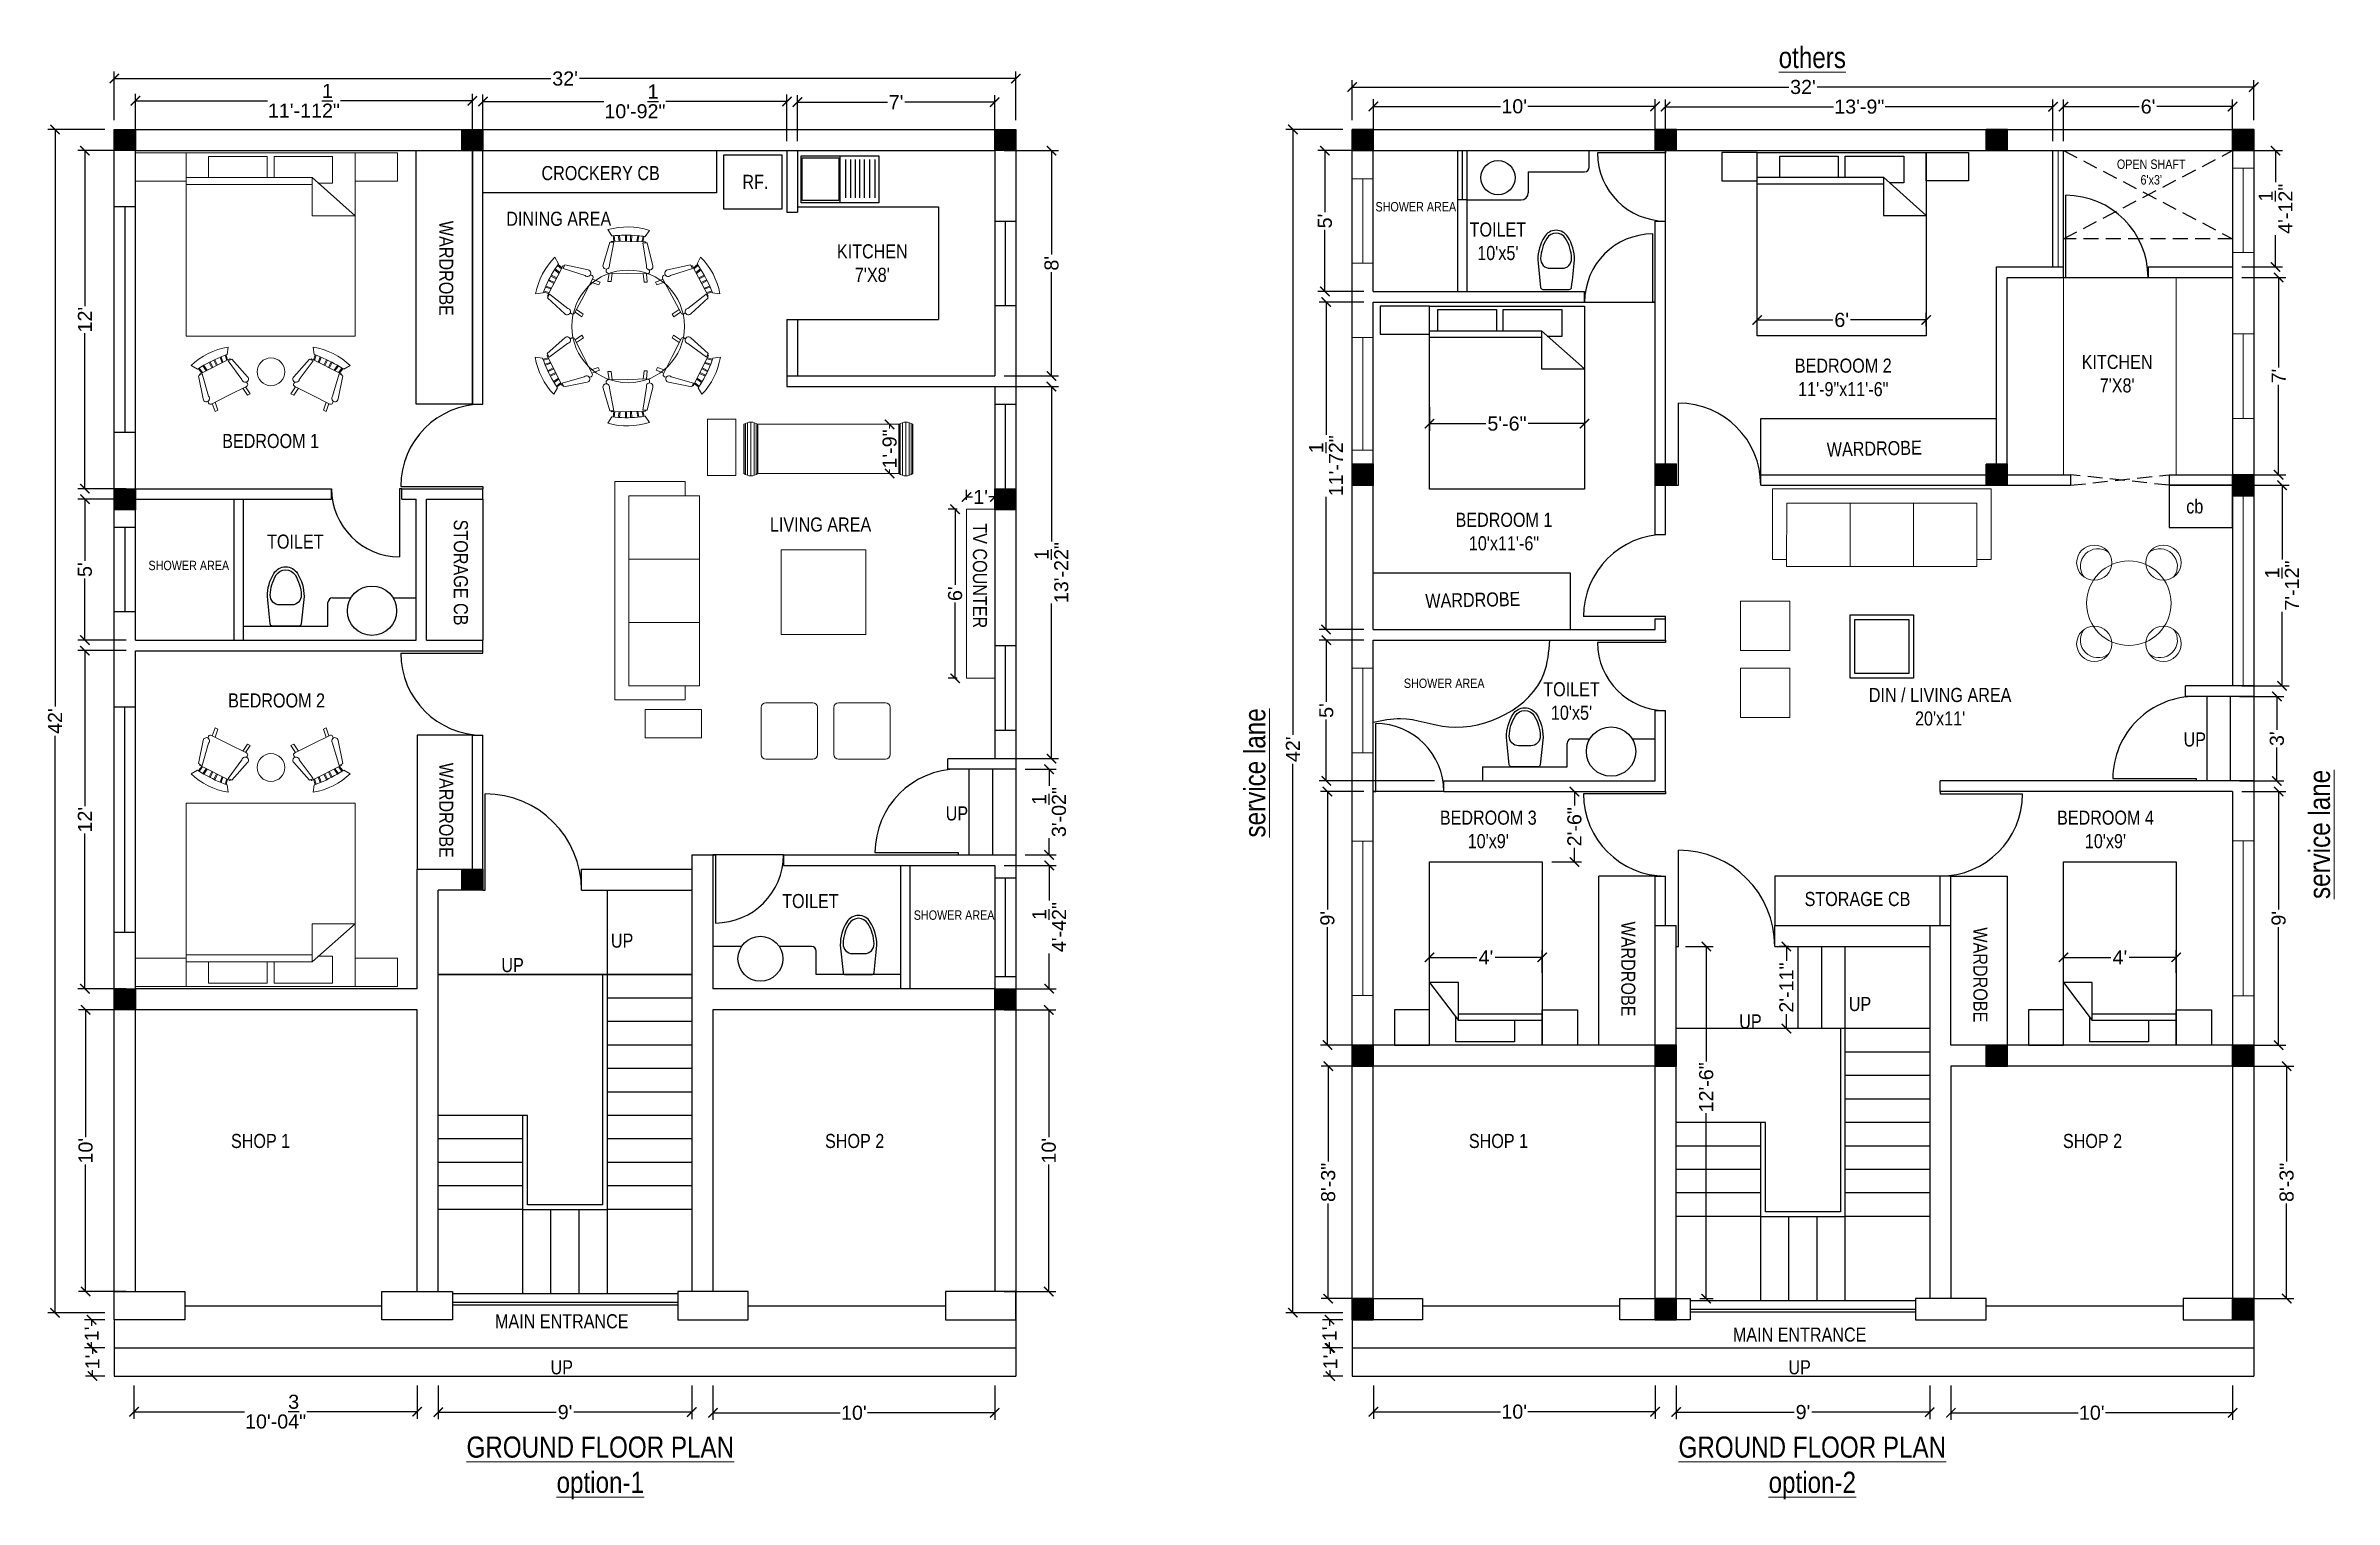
# Model space of a CAD drawing. Header units: inches. Extents: x 4446 to 5421, y 202 to 821.
import ezdxf

# ---------------------------------------------------------------- set-up
doc = ezdxf.new("R2010")
doc.units = ezdxf.units.IN
doc.linetypes.add('DASHED2', pattern=[9.525, 6.35, -3.175])
for name, color, linetype in [('Bathroom fixtures', 140, 'Continuous'), ('door', 24, 'Continuous'), ('fur', 161, 'Continuous'), ('wall', 170, 'Continuous')]:
    doc.layers.add(name, color=color, linetype=linetype)
for name, color, linetype, lineweight in [('col', 242, 'Continuous', 30), ('FIXTURE', 56, 'Continuous', 5), ('stone', 142, 'Continuous', 18), ('TXT', 252, 'Continuous', 20), ('wind', 26, 'Continuous', 20)]:
    doc.layers.add(name, color=color, linetype=linetype, lineweight=lineweight)
doc.layers.add('Dims', color=8, linetype='Continuous', plot=False)
doc.styles.get("Standard").update_dxf_attribs({"font": 'ARIAL.TTF', "height": 6})
doc.linetypes.add('ZIGZAG', pattern='A,0.00254,-5.08,[131,ltypeshp.shx,S=5.08,R=0,X=-5.08,Y=0],-10.16,[131,ltypeshp.shx,S=5.08,R=180,X=5.08,Y=0],-5.08', length=20.32254)
doc.dimstyles.new('ISO-25', dxfattribs={"dimtxt": 6, "dimasz": 4, "dimexe": 3, "dimexo": 4, "dimgap": 1, "dimtad": 0, "dimlunit": 4, "dimtxsty": 'Standard', "dimblk": 'ARCHTICK', "dimcen": 2.5, "dimclrd": 3, "dimclre": 256, "dimadec": 0, "dimazin": 0, "dimtfac": 1, "dimtmove": 0, "dimatfit": 3, "dimfxl": 1, "dimlwd": -1, "dimlwe": -1, "dimarcsym": 0})

msp = doc.modelspace()

# ---------------------------------------------------------------- texts
at = {"layer": 'TXT', "width": 52873.61157, "attachment_point": 8}
for s, insert, char_height in [('\\pxt2937;{\\fArial Narrow|b0|i0|c0|p34;\\Lothers}', (5198.457, 811.478), 9), ("{\\fArial Narrow|b0|i0|c0|p34;OPEN SHAFT\\P6'x3'}", (5342.829, 761.911), 4), ('{\\fArial Narrow|b0|i0|c0|p34;CROCKERY CB}', (4682.34, 763.772), 6), ('{\\fArial Narrow|b0|i0|c0|p34;RF.}', (4748.266, 760.114), 6), ('{\\fArial Narrow|b0|i0|c0|p34;SHOWER AREA}', (5029.57, 750.465), 4), ('{\\fArial Narrow|b0|i0|c0|p34;DINING AREA}', (4664.508, 744.306), 6), ("{\\fArial Narrow|b0|i0|c0|p34;TOILET\\P10'x5'}", (5064.524, 729.73), 6), ("\\pxt4409;{\\fArial Narrow|b0|i0|c0|p34;KITCHEN\\P7'X8'}", (4798.069, 720.443), 6), ('{\\fArial Narrow|b0|i0|c0|p34;BEDROOM 2\\P11\'-9"x11\'-6"}', (5211.633, 671.749), 6), ("\\pxt4409;{\\fArial Narrow|b0|i0|c0|p34;KITCHEN\\P7'X8'}", (5328.301, 673.331), 6), ('{\\fArial Narrow|b0|i0|c0|p34;BEDROOM 1}', (4541.76, 649.651), 6), ('{\\fArial Narrow|b0|i0|c0|p34;cb}', (5361.379, 621.795), 6), ('{\\fArial Narrow|b0|i0|c0|p34;LIVING AREA}', (4776.017, 614.079), 6), ('{\\fArial Narrow|b0|i0|c0|p34;BEDROOM 1\\P10\'x11\'-6"}', (5067.124, 606.083), 6), ('{\\fArial Narrow|b0|i0|c0|p34;TOILET}', (4552.3, 606.8), 6), ('{\\fArial Narrow|b0|i0|c0|p34;SHOWER AREA}', (4506.923, 597.664), 4), ('{\\fArial Narrow|b0|i0|c0|p34;SHOWER AREA}', (5041.662, 547.467), 4), ("{\\fArial Narrow|b0|i0|c0|p34;TOILET\\P10'x5'}", (5095.891, 533.915), 6), ("{\\fArial Narrow|b0|i0|c0|p34;DIN / LIVING AREA\\P20'x11'^I}", (5252.899, 531.472), 6), ('{\\fArial Narrow|b0|i0|c0|p34;BEDROOM 2}', (4544.31, 539.136), 6), ('{\\fArial Narrow|b0|i0|c0|p34;UP}', (5361.379, 522.512), 6), ('{\\fArial Narrow|b0|i0|c0|p34;UP}', (4834.104, 491.012), 6), ("{\\fArial Narrow|b0|i0|c0|p34;BEDROOM 3\\P10'x9'}", (5060.437, 479.214), 6), ("{\\fArial Narrow|b0|i0|c0|p34;BEDROOM 4\\P10'x9'}", (5323.329, 479.214), 6), ('{\\fArial Narrow|b0|i0|c0|p34;TOILET}', (4771.699, 453.702), 6), ('\\pxt4408;{\\fArial Narrow|b0|i0|c0|p34;STORAGE CB}', (5217.704, 454.564), 6), ('{\\fArial Narrow|b0|i0|c0|p34;SHOWER AREA}', (4832.907, 448.736), 4), ('{\\fArial Narrow|b0|i0|c0|p34;UP}', (4691.5, 436.836), 6), ('{\\fArial Narrow|b0|i0|c0|p34;UP}', (4644.84, 426.417), 6), ('{\\fArial Narrow|b0|i0|c0|p34;UP}', (5218.775, 409.839), 6), ('{\\fArial Narrow|b0|i0|c0|p34;UP}', (5172.115, 402.417), 6), ('{\\fArial Narrow|b0|i0|c0|p34;SHOP 1}', (4537.502, 351.499), 6), ('{\\fArial Narrow|b0|i0|c0|p34;SHOP 2}', (4790.543, 351.499), 6), ('{\\fArial Narrow|b0|i0|c0|p34;SHOP 1}', (5064.777, 351.499), 6), ('{\\fArial Narrow|b0|i0|c0|p34;SHOP 2}', (5317.818, 351.499), 6), ('{\\fArial Narrow|b0|i0|c0|p34;MAIN ENTRANCE}', (4665.783, 274.695), 6), ('{\\fArial Narrow|b0|i0|c0|p34;MAIN ENTRANCE}', (5193.058, 269.027), 6), ('{\\fArial Narrow|b0|i0|c0|p34;UP}', (4665.783, 255.103), 6), ('{\\fArial Narrow|b0|i0|c0|p34;UP}', (5193.058, 255.103), 6), ('{\\fArial Narrow|b0|i0|c0|p34;\\LGROUND FLOOR PLAN\\Poption-1}', (4682.199, 201.981), 9), ('{\\fArial Narrow|b0|i0|c0|p34;\\LGROUND FLOOR PLAN\\Poption-2}', (5198.457, 201.981), 9)]:
    msp.add_mtext(s, dxfattribs=dict(at, insert=insert, char_height=char_height))
for s, insert, char_height, rotation in [('\\pxt4409;{\\fArial Narrow|b0|i0|c0|p34;WARDROBE}', (4613.487, 726.277), 6, 270), ('\\pxt4409;{\\fArial Narrow|b0|i0|c0|p34;WARDROBE}', (5224.911, 646.442), 6, 1.25992), ('\\pxt4408;{\\fArial Narrow|b0|i0|c0|p34;STORAGE CB}', (4619.711, 596.712), 6, 270), ('{\\fArial Narrow|b0|i0|c0|p34;TV COUNTER}', (4840.842, 595.332), 6, 270), ('\\pxt4409;{\\fArial Narrow|b0|i0|c0|p34;WARDROBE}', (5053.918, 581.98), 6, 1.25992), ('\\pxt2937,2938;{\\fArial Narrow|b0|i0|c0|p34;\\Lservice lane}', (4965.589, 511.354), 9, 90), ('\\pxt4409;{\\fArial Narrow|b0|i0|c0|p34;WARDROBE}', (4613.487, 495.419), 6, 270), ('\\pxt2937,2938;{\\fArial Narrow|b0|i0|c0|p34;\\Lservice lane}', (5419.1, 485.153), 9, 90), ('\\pxt4409;{\\fArial Narrow|b0|i0|c0|p34;WARDROBE}', (5117, 427.846), 6, 270), ('\\pxt4409;{\\fArial Narrow|b0|i0|c0|p34;WARDROBE}', (5266.978, 425.349), 6, 270)]:
    msp.add_mtext(s, dxfattribs=dict(at, insert=insert, char_height=char_height, rotation=rotation))

# ---------------------------------------------------------------- blocks, each defined once
blk = doc.blocks.new('_ArchTick')
at = {"color": 0, "linetype": 'ByBlock', "const_width": 0.15}
blk.add_lwpolyline([(-0.5, -0.5), (0.5, 0.5)], dxfattribs=at)
blk = doc.blocks.new('*D251')
for p, q in [((4471.2, 785.43), (4446.94, 785.43)), ((4471.2, 281.43), (4446.94, 281.43))]:
    blk.add_line(p, q)
at = {"color": 3}
for p, q in [((4449.94, 785.43), (4449.94, 539.64)), ((4449.94, 281.43), (4449.94, 527.21))]:
    blk.add_line(p, q, dxfattribs=at)
at = {"layer": 'Defpoints', "color": 0}
for p in [(4475.2, 785.43), (4449.94, 281.43), (4475.2, 281.43)]:
    blk.add_point(p, dxfattribs=at)
at = {"color": 3, "xscale": 4, "yscale": 4, "zscale": 4}
for p, rotation in [((4449.94, 785.43), 90), ((4449.94, 281.43), 270)]:
    blk.add_blockref('_ArchTick', p, dxfattribs=dict(at, rotation=rotation))
at = {"color": 0, "insert": (4449.94, 533.43), "char_height": 6, "attachment_point": 5, "rotation": 90}
blk.add_mtext("42'", dxfattribs=at)
blk = doc.blocks.new('Chair - Rocking')
at = {"linetype": 'Continuous'}
for p, q in [((-9, -7.5), (-12, -18.49999)), ((-8, -4.5), (-10, -1.5)), ((-7, -7.5), (-9, -7.5)), ((-9, -18.49999), (-7, -7.5)), ((-8.23428, -6.99939), (-8.3093, -7.47958)), ((-8.23041, -7), (8.23915, -7)), ((-7.5, -4.5), (-7, -7)), ((-6.5, -7), (-7.02225, -4.43)), ((-4.5, -7), (-4.96674, -4.19951)), ((-4, -7), (-4.40532, -4.16272)), ((-1.5, -4.05012), (-1.5, -7)), ((-1, -7), (-1, -4.05012)), ((1, -7), (1, -4.04655)), ((1.5, -4.05012), (1.5, -7)), ((4, -7), (4.40187, -4.18694)), ((4.5, -7), (4.96761, -4.19437)), ((6.5, -7), (7, -4.4057)), ((7.5, -4.5), (7, -7)), ((7, -7.5), (9, -7.5)), ((9, -18.49999), (7, -7.5)), ((8, -4.5), (10, -1.5)), ((8.31071, -7.48854), (8.23449, -7.00073)), ((9, -7.5), (12, -18.49999)), ((-10.36644, -20.64523), (-10.5, -21.49999)), ((10.5, -21.49999), (10.3575, -20.58798)), ((-9, -22.49999), (-9.5, -26.49999)), ((0, -22.49999), (-9.5, -22.49999)), ((-9.5, -26.49999), (-8, -26.49999)), ((-8, -26.49999), (-7.5, -22.49999)), ((0, -22.49999), (9.5, -22.49999)), ((8, -26.49999), (7.5, -22.49999)), ((9.5, -26.49999), (8, -26.49999)), ((9, -22.49999), (9.5, -26.49999))]:
    blk.add_line(p, q, dxfattribs=at)
for centre, radius, start, end in [((0, -34.08333), 34.08333, 72.93847, 107.0615), ((0, -68.25004), 64.25, 93.92211, 97.15267), ((0, -68.25004), 64.25, 82.84733, 93.92211), ((-10.5, -18.99999), 1.58114, 161.5651, 18.43495), ((-9.5, -21.49999), 1, 180, 270), ((10.5, -18.99999), 1.58114, 161.5651, 18.43495), ((9.5, -21.49999), 1, 270, 0)]:
    blk.add_arc(centre, radius, start, end, dxfattribs=at)
blk = doc.blocks.new('BED')
at = {"linetype": 'Continuous'}
for p, q in [((3174.25, 1294.77), (3246.25, 1294.77)), ((3174.25, 1216.77), (3174.25, 1294.77)), ((3246.25, 1294.77), (3246.25, 1216.77)), ((3174.25, 1243.49), (3192.49, 1227.27)), ((3192.49, 1243.49), (3174.25, 1243.49)), ((3192.49, 1227.27), (3192.49, 1243.49)), ((3183.85, 1229.67), (3190.09, 1229.67)), ((3183.85, 1218.21), (3183.85, 1229.67)), ((3192.49, 1230.15), (3246.25, 1230.15)), ((3246.25, 1227.27), (3192.49, 1227.27)), ((3208.81, 1227.27), (3208.81, 1218.21)), ((3211.69, 1218.21), (3211.69, 1227.27)), ((3236.65, 1227.27), (3236.65, 1218.21)), ((3246.25, 1216.77), (3174.25, 1216.77)), ((3208.81, 1218.21), (3183.85, 1218.21)), ((3236.65, 1218.21), (3211.69, 1218.21))]:
    blk.add_line(p, q, dxfattribs=at)
for points in [[(3156.25, 1228.77), (3174.25, 1228.77), (3174.25, 1216.77), (3156.25, 1216.77)], [(3267.82, 1228.77), (3246.25, 1228.77), (3246.25, 1216.77), (3267.82, 1216.77)]]:
    blk.add_lwpolyline(points, close=True)
blk = doc.blocks.new('zd')
at = {"layer": 'Bathroom fixtures', "linetype": 'ByBlock'}
for points in [[(315, 195), (22, 165, 0.384412), (0, 140), (0, -140, 0.383904), (22, -165, 0.001434), (314, -195, 0.140641), (560, -125, 0.259738), (630, 0, 0.259738), (560, 125, 0.139471)], [(225, 65), (225, -65, 0.422961), (328, -165, 0.13189), (544, -100, 0.259738), (600, 0, 0.259738), (544, 100, 0.13189), (328, 165, 0.422961)]]:
    blk.add_lwpolyline(points, format="xyb", close=True, dxfattribs=at)
blk.add_arc((316, -170), 25, 264.2811, 270.16, dxfattribs=at)
blk = doc.blocks.new('*D255')
for p, q in [((4838.2, 627.68), (4838.2, 631.89)), ((4850.2, 627.68), (4850.2, 631.89))]:
    blk.add_line(p, q)
at = {"color": 3}
for p, q in [((4838.2, 628.89), (4840.72, 628.89)), ((4850.2, 628.89), (4847.68, 628.89))]:
    blk.add_line(p, q, dxfattribs=at)
at = {"layer": 'Defpoints', "color": 0}
for p in [(4850.2, 628.89), (4838.2, 623.68), (4850.2, 623.68)]:
    blk.add_point(p, dxfattribs=at)
at = {"color": 3, "xscale": 4, "yscale": 4, "zscale": 4, "rotation": 180}
blk.add_blockref('_ArchTick', (4838.2, 628.89), dxfattribs=at)
at = {"color": 3, "xscale": 4, "yscale": 4, "zscale": 4}
blk.add_blockref('_ArchTick', (4850.2, 628.89), dxfattribs=at)
at = {"color": 0, "insert": (4844.2, 628.89), "char_height": 6, "attachment_point": 5}
blk.add_mtext("1'", dxfattribs=at)
blk = doc.blocks.new('*D256')
for p, q in [((4834.2, 623.68), (4830.35, 623.68)), ((4834.2, 551.68), (4830.35, 551.68))]:
    blk.add_line(p, q)
at = {"color": 3}
for p, q in [((4833.35, 623.68), (4833.35, 591.46)), ((4833.35, 551.68), (4833.35, 583.9))]:
    blk.add_line(p, q, dxfattribs=at)
at = {"layer": 'Defpoints', "color": 0}
for p in [(4838.2, 623.68), (4833.35, 551.68), (4838.2, 551.68)]:
    blk.add_point(p, dxfattribs=at)
at = {"color": 3, "xscale": 4, "yscale": 4, "zscale": 4}
for p, rotation in [((4833.35, 623.68), 90), ((4833.35, 551.68), 270)]:
    blk.add_blockref('_ArchTick', p, dxfattribs=dict(at, rotation=rotation))
at = {"color": 0, "insert": (4833.35, 587.68), "char_height": 6, "attachment_point": 5, "rotation": 90}
blk.add_mtext("6'", dxfattribs=at)
blk = doc.blocks.new('*D257')
for p, q in [((4484.2, 780.43), (4484.2, 800.66)), ((4627.7, 780.43), (4627.7, 800.66))]:
    blk.add_line(p, q)
at = {"color": 3}
for p, q in [((4484.2, 797.66), (4540.41, 797.66)), ((4627.7, 797.66), (4571.49, 797.66))]:
    blk.add_line(p, q, dxfattribs=at)
at = {"layer": 'Defpoints', "color": 0}
for p in [(4627.7, 797.66), (4484.2, 776.43), (4627.7, 776.43)]:
    blk.add_point(p, dxfattribs=at)
at = {"color": 3, "xscale": 4, "yscale": 4, "zscale": 4, "rotation": 180}
blk.add_blockref('_ArchTick', (4484.2, 797.66), dxfattribs=at)
at = {"color": 3, "xscale": 4, "yscale": 4, "zscale": 4}
blk.add_blockref('_ArchTick', (4627.7, 797.66), dxfattribs=at)
at = {"color": 0, "insert": (4555.95, 797.66), "char_height": 6, "attachment_point": 5}
blk.add_mtext('11\'-11{\\H1.000000x;\\S1/2;}"', dxfattribs=at)
blk = doc.blocks.new('*D258')
for p, q in [((4632.2, 780.43), (4632.2, 800.35)), ((4761.7, 780.43), (4761.7, 800.35))]:
    blk.add_line(p, q)
at = {"color": 3}
for p, q in [((4632.2, 797.35), (4683.74, 797.35)), ((4761.7, 797.35), (4710.16, 797.35))]:
    blk.add_line(p, q, dxfattribs=at)
at = {"layer": 'Defpoints', "color": 0}
for p in [(4761.7, 797.35), (4632.2, 776.43), (4761.7, 776.43)]:
    blk.add_point(p, dxfattribs=at)
at = {"color": 3, "xscale": 4, "yscale": 4, "zscale": 4, "rotation": 180}
blk.add_blockref('_ArchTick', (4632.2, 797.35), dxfattribs=at)
at = {"color": 3, "xscale": 4, "yscale": 4, "zscale": 4}
blk.add_blockref('_ArchTick', (4761.7, 797.35), dxfattribs=at)
at = {"color": 0, "insert": (4696.95, 797.35), "char_height": 6, "attachment_point": 5}
blk.add_mtext('10\'-9{\\H1.000000x;\\S1/2;}"', dxfattribs=at)
blk = doc.blocks.new('*D259')
for p, q in [((4766.2, 780.43), (4766.2, 800.07)), ((4850.2, 780.43), (4850.2, 800.07))]:
    blk.add_line(p, q)
at = {"color": 3}
for p, q in [((4766.2, 797.07), (4804.47, 797.07)), ((4850.2, 797.07), (4811.94, 797.07))]:
    blk.add_line(p, q, dxfattribs=at)
at = {"layer": 'Defpoints', "color": 0}
for p in [(4850.2, 797.07), (4766.2, 776.43), (4850.2, 776.43)]:
    blk.add_point(p, dxfattribs=at)
at = {"color": 3, "xscale": 4, "yscale": 4, "zscale": 4, "rotation": 180}
blk.add_blockref('_ArchTick', (4766.2, 797.07), dxfattribs=at)
at = {"color": 3, "xscale": 4, "yscale": 4, "zscale": 4}
blk.add_blockref('_ArchTick', (4850.2, 797.07), dxfattribs=at)
at = {"color": 0, "insert": (4808.2, 797.07), "char_height": 6, "attachment_point": 5}
blk.add_mtext("7'", dxfattribs=at)
blk = doc.blocks.new('*D260')
for p, q in [((4475.2, 789.43), (4475.2, 810.1)), ((4859.2, 789.43), (4859.2, 810.1))]:
    blk.add_line(p, q)
at = {"color": 3}
for p, q in [((4475.2, 807.1), (4661.11, 807.1)), ((4859.2, 807.1), (4673.29, 807.1))]:
    blk.add_line(p, q, dxfattribs=at)
at = {"layer": 'Defpoints', "color": 0}
for p in [(4859.2, 807.1), (4475.2, 785.43), (4859.2, 785.43)]:
    blk.add_point(p, dxfattribs=at)
at = {"color": 3, "xscale": 4, "yscale": 4, "zscale": 4, "rotation": 180}
blk.add_blockref('_ArchTick', (4475.2, 807.1), dxfattribs=at)
at = {"color": 3, "xscale": 4, "yscale": 4, "zscale": 4}
blk.add_blockref('_ArchTick', (4859.2, 807.1), dxfattribs=at)
at = {"color": 0, "insert": (4667.2, 807.1), "char_height": 6, "attachment_point": 5}
blk.add_mtext("32'", dxfattribs=at)
blk = doc.blocks.new('*D261')
for p, q in [((4480.2, 776.43), (4459.67, 776.43)), ((4480.2, 632.43), (4459.67, 632.43))]:
    blk.add_line(p, q)
at = {"color": 3}
for p, q in [((4462.67, 776.43), (4462.67, 710.23)), ((4462.67, 632.43), (4462.67, 698.62))]:
    blk.add_line(p, q, dxfattribs=at)
at = {"layer": 'Defpoints', "color": 0}
for p in [(4484.2, 776.43), (4462.67, 632.43), (4484.2, 632.43)]:
    blk.add_point(p, dxfattribs=at)
at = {"color": 3, "xscale": 4, "yscale": 4, "zscale": 4}
for p, rotation in [((4462.67, 776.43), 90), ((4462.67, 632.43), 270)]:
    blk.add_blockref('_ArchTick', p, dxfattribs=dict(at, rotation=rotation))
at = {"color": 0, "insert": (4462.67, 704.43), "char_height": 6, "attachment_point": 5, "rotation": 90}
blk.add_mtext("12'", dxfattribs=at)
blk = doc.blocks.new('*D262')
for p, q in [((4480.2, 627.93), (4459.67, 627.93)), ((4480.2, 567.93), (4459.67, 567.93))]:
    blk.add_line(p, q)
at = {"color": 3}
for p, q in [((4462.67, 627.93), (4462.67, 601.69)), ((4462.67, 567.93), (4462.67, 594.16))]:
    blk.add_line(p, q, dxfattribs=at)
at = {"layer": 'Defpoints', "color": 0}
for p in [(4484.2, 627.93), (4462.67, 567.93), (4484.2, 567.93)]:
    blk.add_point(p, dxfattribs=at)
at = {"color": 3, "xscale": 4, "yscale": 4, "zscale": 4}
for p, rotation in [((4462.67, 627.93), 90), ((4462.67, 567.93), 270)]:
    blk.add_blockref('_ArchTick', p, dxfattribs=dict(at, rotation=rotation))
at = {"color": 0, "insert": (4462.67, 597.93), "char_height": 6, "attachment_point": 5, "rotation": 90}
blk.add_mtext("5'", dxfattribs=at)
blk = doc.blocks.new('*D263')
for p, q in [((4480.2, 563.43), (4459.66, 563.43)), ((4480.2, 419.43), (4459.66, 419.43))]:
    blk.add_line(p, q)
at = {"color": 3}
for p, q in [((4462.66, 563.43), (4462.66, 497.23)), ((4462.66, 419.43), (4462.66, 485.62))]:
    blk.add_line(p, q, dxfattribs=at)
at = {"layer": 'Defpoints', "color": 0}
for p in [(4484.2, 563.43), (4462.66, 419.43), (4484.2, 419.43)]:
    blk.add_point(p, dxfattribs=at)
at = {"color": 3, "xscale": 4, "yscale": 4, "zscale": 4}
for p, rotation in [((4462.66, 563.43), 90), ((4462.66, 419.43), 270)]:
    blk.add_blockref('_ArchTick', p, dxfattribs=dict(at, rotation=rotation))
at = {"color": 0, "insert": (4462.66, 491.43), "char_height": 6, "attachment_point": 5, "rotation": 90}
blk.add_mtext("12'", dxfattribs=at)
blk = doc.blocks.new('*D264')
for p, q in [((4480.2, 410.43), (4459.98, 410.43)), ((4480.2, 290.43), (4459.98, 290.43))]:
    blk.add_line(p, q)
at = {"color": 3}
for p, q in [((4462.98, 410.43), (4462.98, 356.23)), ((4462.98, 290.43), (4462.98, 344.62))]:
    blk.add_line(p, q, dxfattribs=at)
at = {"layer": 'Defpoints', "color": 0}
for p in [(4484.2, 410.43), (4462.98, 290.43), (4484.2, 290.43)]:
    blk.add_point(p, dxfattribs=at)
at = {"color": 3, "xscale": 4, "yscale": 4, "zscale": 4}
for p, rotation in [((4462.98, 410.43), 90), ((4462.98, 290.43), 270)]:
    blk.add_blockref('_ArchTick', p, dxfattribs=dict(at, rotation=rotation))
at = {"color": 0, "insert": (4462.98, 350.43), "char_height": 6, "attachment_point": 5, "rotation": 90}
blk.add_mtext("10'", dxfattribs=at)
blk = doc.blocks.new('*D252')
for p, q in [((4483.58, 250.43), (4483.58, 236.26)), ((4604.2, 250.43), (4604.2, 236.26))]:
    blk.add_line(p, q)
at = {"color": 3}
for p, q in [((4483.58, 239.26), (4530.59, 239.26)), ((4604.2, 239.26), (4557.19, 239.26))]:
    blk.add_line(p, q, dxfattribs=at)
at = {"layer": 'Defpoints', "color": 0}
for p in [(4483.58, 254.43), (4604.2, 254.43), (4604.2, 239.26)]:
    blk.add_point(p, dxfattribs=at)
at = {"color": 3, "xscale": 4, "yscale": 4, "zscale": 4, "rotation": 180}
blk.add_blockref('_ArchTick', (4483.58, 239.26), dxfattribs=at)
at = {"color": 3, "xscale": 4, "yscale": 4, "zscale": 4}
blk.add_blockref('_ArchTick', (4604.2, 239.26), dxfattribs=at)
at = {"color": 0, "insert": (4543.89, 239.26), "char_height": 6, "attachment_point": 5}
blk.add_mtext('10\'-0{\\H1.000000x;\\S3/4;}"', dxfattribs=at)
blk = doc.blocks.new('*D265')
for p, q in [((4471.2, 278.43), (4462.52, 278.43)), ((4471.2, 266.43), (4462.52, 266.43))]:
    blk.add_line(p, q)
at = {"color": 3}
for p, q in [((4465.52, 278.43), (4465.52, 275.9)), ((4465.52, 266.43), (4465.52, 268.95))]:
    blk.add_line(p, q, dxfattribs=at)
at = {"layer": 'Defpoints', "color": 0}
for p in [(4475.2, 278.43), (4465.52, 266.43), (4475.2, 266.43)]:
    blk.add_point(p, dxfattribs=at)
at = {"color": 3, "xscale": 4, "yscale": 4, "zscale": 4}
for p, rotation in [((4465.52, 278.43), 90), ((4465.52, 266.43), 270)]:
    blk.add_blockref('_ArchTick', p, dxfattribs=dict(at, rotation=rotation))
at = {"color": 0, "insert": (4465.52, 272.43), "char_height": 6, "attachment_point": 5, "rotation": 90}
blk.add_mtext("1'", dxfattribs=at)
blk = doc.blocks.new('*D266')
for p, q in [((4471.2, 266.43), (4462.88, 266.43)), ((4471.2, 254.43), (4462.88, 254.43))]:
    blk.add_line(p, q)
at = {"color": 3}
for p, q in [((4465.88, 266.43), (4465.88, 263.9)), ((4465.88, 254.43), (4465.88, 256.95))]:
    blk.add_line(p, q, dxfattribs=at)
at = {"layer": 'Defpoints', "color": 0}
for p in [(4475.2, 266.43), (4465.88, 254.43), (4475.2, 254.43)]:
    blk.add_point(p, dxfattribs=at)
at = {"color": 3, "xscale": 4, "yscale": 4, "zscale": 4}
for p, rotation in [((4465.88, 266.43), 90), ((4465.88, 254.43), 270)]:
    blk.add_blockref('_ArchTick', p, dxfattribs=dict(at, rotation=rotation))
at = {"color": 0, "insert": (4465.88, 260.43), "char_height": 6, "attachment_point": 5, "rotation": 90}
blk.add_mtext("1'", dxfattribs=at)
blk = doc.blocks.new('*D253')
for p, q in [((4613.2, 250.43), (4613.2, 236.08)), ((4721.2, 250.43), (4721.2, 236.08))]:
    blk.add_line(p, q)
at = {"color": 3}
for p, q in [((4613.2, 239.08), (4663.44, 239.08)), ((4721.2, 239.08), (4670.96, 239.08))]:
    blk.add_line(p, q, dxfattribs=at)
at = {"layer": 'Defpoints', "color": 0}
for p in [(4613.2, 254.43), (4721.2, 254.43), (4721.2, 239.08)]:
    blk.add_point(p, dxfattribs=at)
at = {"color": 3, "xscale": 4, "yscale": 4, "zscale": 4, "rotation": 180}
blk.add_blockref('_ArchTick', (4613.2, 239.08), dxfattribs=at)
at = {"color": 3, "xscale": 4, "yscale": 4, "zscale": 4}
blk.add_blockref('_ArchTick', (4721.2, 239.08), dxfattribs=at)
at = {"color": 0, "insert": (4667.2, 239.08), "char_height": 6, "attachment_point": 5}
blk.add_mtext("9'", dxfattribs=at)
blk = doc.blocks.new('*D254')
for p, q in [((4730.2, 250.43), (4730.2, 235.8)), ((4850.2, 250.43), (4850.2, 235.8))]:
    blk.add_line(p, q)
at = {"color": 3}
for p, q in [((4730.2, 238.8), (4784.39, 238.8)), ((4850.2, 238.8), (4796.01, 238.8))]:
    blk.add_line(p, q, dxfattribs=at)
at = {"layer": 'Defpoints', "color": 0}
for p in [(4730.2, 254.43), (4850.2, 254.43), (4850.2, 238.8)]:
    blk.add_point(p, dxfattribs=at)
at = {"color": 3, "xscale": 4, "yscale": 4, "zscale": 4, "rotation": 180}
blk.add_blockref('_ArchTick', (4730.2, 238.8), dxfattribs=at)
at = {"color": 3, "xscale": 4, "yscale": 4, "zscale": 4}
blk.add_blockref('_ArchTick', (4850.2, 238.8), dxfattribs=at)
at = {"color": 0, "insert": (4790.2, 238.8), "char_height": 6, "attachment_point": 5}
blk.add_mtext("10'", dxfattribs=at)
blk = doc.blocks.new('*D267')
for p, q in [((4854.2, 410.43), (4876.24, 410.43)), ((4854.2, 290.43), (4876.24, 290.43))]:
    blk.add_line(p, q)
at = {"color": 3}
for p, q in [((4873.24, 410.43), (4873.24, 356.23)), ((4873.24, 290.43), (4873.24, 344.62))]:
    blk.add_line(p, q, dxfattribs=at)
at = {"layer": 'Defpoints', "color": 0}
for p in [(4850.2, 410.43), (4873.24, 410.43), (4850.2, 290.43)]:
    blk.add_point(p, dxfattribs=at)
at = {"color": 3, "xscale": 4, "yscale": 4, "zscale": 4}
for p, rotation in [((4873.24, 410.43), 90), ((4873.24, 290.43), 270)]:
    blk.add_blockref('_ArchTick', p, dxfattribs=dict(at, rotation=rotation))
at = {"color": 0, "insert": (4873.24, 350.43), "char_height": 6, "attachment_point": 5, "rotation": 90}
blk.add_mtext("10'", dxfattribs=at)
blk = doc.blocks.new('*D268')
for p, q in [((4854.2, 471.93), (4876.39, 471.93)), ((4854.2, 419.43), (4876.39, 419.43))]:
    blk.add_line(p, q)
at = {"color": 3}
for p, q in [((4873.39, 471.93), (4873.39, 456.96)), ((4873.39, 419.43), (4873.39, 434.39))]:
    blk.add_line(p, q, dxfattribs=at)
at = {"layer": 'Defpoints', "color": 0}
for p in [(4850.2, 471.93), (4873.39, 471.93), (4850.2, 419.43)]:
    blk.add_point(p, dxfattribs=at)
at = {"color": 3, "xscale": 4, "yscale": 4, "zscale": 4}
for p, rotation in [((4873.39, 471.93), 90), ((4873.39, 419.43), 270)]:
    blk.add_blockref('_ArchTick', p, dxfattribs=dict(at, rotation=rotation))
at = {"color": 0, "insert": (4873.39, 445.68), "char_height": 6, "attachment_point": 5, "rotation": 90}
blk.add_mtext('4\'-4{\\H1.000000x;\\S1/2;}"', dxfattribs=at)
blk = doc.blocks.new('*D269')
for p, q in [((4863.2, 512.93), (4876.38, 512.93)), ((4863.2, 476.43), (4876.38, 476.43))]:
    blk.add_line(p, q)
at = {"color": 3}
for p, q in [((4873.38, 512.93), (4873.38, 505.84)), ((4873.38, 476.43), (4873.38, 483.51))]:
    blk.add_line(p, q, dxfattribs=at)
at = {"layer": 'Defpoints', "color": 0}
for p in [(4859.2, 512.93), (4873.38, 512.93), (4859.2, 476.43)]:
    blk.add_point(p, dxfattribs=at)
at = {"color": 3, "xscale": 4, "yscale": 4, "zscale": 4}
for p, rotation in [((4873.38, 512.93), 90), ((4873.38, 476.43), 270)]:
    blk.add_blockref('_ArchTick', p, dxfattribs=dict(at, rotation=rotation))
at = {"color": 0, "insert": (4873.38, 494.68), "char_height": 6, "attachment_point": 5, "rotation": 90}
blk.add_mtext('3\'-0{\\H1.000000x;\\S1/2;}"', dxfattribs=at)
blk = doc.blocks.new('*D270')
for p, q in [((4854.2, 675.93), (4877.38, 675.93)), ((4854.2, 517.43), (4877.38, 517.43))]:
    blk.add_line(p, q)
at = {"color": 3}
for p, q in [((4874.38, 675.93), (4874.38, 609.89)), ((4874.38, 517.43), (4874.38, 583.46))]:
    blk.add_line(p, q, dxfattribs=at)
at = {"layer": 'Defpoints', "color": 0}
for p in [(4850.2, 675.93), (4874.38, 675.93), (4850.2, 517.43)]:
    blk.add_point(p, dxfattribs=at)
at = {"color": 3, "xscale": 4, "yscale": 4, "zscale": 4}
for p, rotation in [((4874.38, 675.93), 90), ((4874.38, 517.43), 270)]:
    blk.add_blockref('_ArchTick', p, dxfattribs=dict(at, rotation=rotation))
at = {"color": 0, "insert": (4874.38, 596.68), "char_height": 6, "attachment_point": 5, "rotation": 90}
blk.add_mtext('13\'-2{\\H1.000000x;\\S1/2;}"', dxfattribs=at)
blk = doc.blocks.new('*D271')
for p, q in [((4854.2, 776.43), (4877.41, 776.43)), ((4854.2, 680.43), (4877.41, 680.43))]:
    blk.add_line(p, q)
at = {"color": 3}
for p, q in [((4874.41, 776.43), (4874.41, 732.19)), ((4874.41, 680.43), (4874.41, 724.66))]:
    blk.add_line(p, q, dxfattribs=at)
at = {"layer": 'Defpoints', "color": 0}
for p in [(4850.2, 776.43), (4874.41, 776.43), (4850.2, 680.43)]:
    blk.add_point(p, dxfattribs=at)
at = {"color": 3, "xscale": 4, "yscale": 4, "zscale": 4}
for p, rotation in [((4874.41, 776.43), 90), ((4874.41, 680.43), 270)]:
    blk.add_blockref('_ArchTick', p, dxfattribs=dict(at, rotation=rotation))
at = {"color": 0, "insert": (4874.41, 728.43), "char_height": 6, "attachment_point": 5, "rotation": 90}
blk.add_mtext("8'", dxfattribs=at)
blk = doc.blocks.new('*D272')
at = {"layer": 'Defpoints', "color": 0, "linetype": 'Continuous'}
for p in [(4805.45, 659.84), (4809.32, 659.84), (4809.32, 638.84)]:
    blk.add_point(p, dxfattribs=at)
at = {"layer": 'FIXTURE'}
for p, q in [((4805.32, 659.84), (4802.45, 659.84)), ((4805.32, 638.84), (4802.45, 638.84))]:
    blk.add_line(p, q, dxfattribs=at)
at = {"layer": 'FIXTURE', "color": 3}
for p, q in [((4805.45, 659.84), (4805.45, 658.03)), ((4805.45, 638.84), (4805.45, 640.65))]:
    blk.add_line(p, q, dxfattribs=at)
at = {"layer": 'FIXTURE', "color": 3, "linetype": 'Continuous', "xscale": 4, "yscale": 4, "zscale": 4}
for p, rotation in [((4805.45, 659.84), 90), ((4805.45, 638.84), 270)]:
    blk.add_blockref('_ArchTick', p, dxfattribs=dict(at, rotation=rotation))
at = {"layer": 'FIXTURE', "color": 0, "linetype": 'Continuous', "insert": (4805.45, 649.34), "char_height": 6, "attachment_point": 5, "rotation": 90}
blk.add_mtext('1\'-9"', dxfattribs=at)
blk = doc.blocks.new('*D273')
at = {"layer": 'Defpoints', "color": 0}
for p in [(5002.48, 785.43), (4977.21, 281.43), (5002.48, 281.43)]:
    blk.add_point(p, dxfattribs=at)
at = {"layer": 'wall'}
for p, q in [((4998.48, 785.43), (4974.21, 785.43)), ((4998.48, 281.43), (4974.21, 281.43))]:
    blk.add_line(p, q, dxfattribs=at)
at = {"layer": 'wall', "color": 3}
for p, q in [((4977.21, 785.43), (4977.21, 527.64)), ((4977.21, 281.43), (4977.21, 515.21))]:
    blk.add_line(p, q, dxfattribs=at)
at = {"layer": 'wall', "color": 3, "xscale": 4, "yscale": 4, "zscale": 4}
for p, rotation in [((4977.21, 785.43), 90), ((4977.21, 281.43), 270)]:
    blk.add_blockref('_ArchTick', p, dxfattribs=dict(at, rotation=rotation))
at = {"layer": 'wall', "color": 0, "insert": (4977.21, 521.43), "char_height": 6, "attachment_point": 5, "rotation": 90}
blk.add_mtext("42'", dxfattribs=at)
blk = doc.blocks.new('*D279')
at = {"layer": 'Defpoints', "color": 0}
for p in [(5011.48, 503.43), (4991.94, 395.43), (5011.48, 395.43)]:
    blk.add_point(p, dxfattribs=at)
at = {"layer": 'wall'}
for p, q in [((5007.48, 503.43), (4988.94, 503.43)), ((5007.48, 395.43), (4988.94, 395.43))]:
    blk.add_line(p, q, dxfattribs=at)
at = {"layer": 'wall', "color": 3}
for p, q in [((4991.94, 503.43), (4991.94, 453.19)), ((4991.94, 395.43), (4991.94, 445.66))]:
    blk.add_line(p, q, dxfattribs=at)
at = {"layer": 'wall', "color": 3, "xscale": 4, "yscale": 4, "zscale": 4}
for p, rotation in [((4991.94, 503.43), 90), ((4991.94, 395.43), 270)]:
    blk.add_blockref('_ArchTick', p, dxfattribs=dict(at, rotation=rotation))
at = {"layer": 'wall', "color": 0, "insert": (4991.94, 449.43), "char_height": 6, "attachment_point": 5, "rotation": 90}
blk.add_mtext("9'", dxfattribs=at)
blk = doc.blocks.new('*D280')
at = {"layer": 'Defpoints', "color": 0}
for p in [(5011.48, 386.43), (4992.26, 287.43), (5011.48, 287.43)]:
    blk.add_point(p, dxfattribs=at)
at = {"layer": 'wall'}
for p, q in [((5007.48, 386.43), (4989.26, 386.43)), ((5007.48, 287.43), (4989.26, 287.43))]:
    blk.add_line(p, q, dxfattribs=at)
at = {"layer": 'wall', "color": 3}
for p, q in [((4992.26, 386.43), (4992.26, 345.9)), ((4992.26, 287.43), (4992.26, 327.95))]:
    blk.add_line(p, q, dxfattribs=at)
at = {"layer": 'wall', "color": 3, "xscale": 4, "yscale": 4, "zscale": 4}
for p, rotation in [((4992.26, 386.43), 90), ((4992.26, 287.43), 270)]:
    blk.add_blockref('_ArchTick', p, dxfattribs=dict(at, rotation=rotation))
at = {"layer": 'wall', "color": 0, "insert": (4992.26, 336.93), "char_height": 6, "attachment_point": 5, "rotation": 90}
blk.add_mtext('8\'-3"', dxfattribs=at)
blk = doc.blocks.new('*D274')
at = {"layer": 'Defpoints', "color": 0}
for p in [(5011.48, 254.43), (5131.48, 254.43), (5131.48, 239.26)]:
    blk.add_point(p, dxfattribs=at)
at = {"layer": 'wall'}
for p, q in [((5011.48, 250.43), (5011.48, 236.26)), ((5131.48, 250.43), (5131.48, 236.26))]:
    blk.add_line(p, q, dxfattribs=at)
at = {"layer": 'wall', "color": 3}
for p, q in [((5011.48, 239.26), (5065.67, 239.26)), ((5131.48, 239.26), (5077.28, 239.26))]:
    blk.add_line(p, q, dxfattribs=at)
at = {"layer": 'wall', "color": 3, "xscale": 4, "yscale": 4, "zscale": 4, "rotation": 180}
blk.add_blockref('_ArchTick', (5011.48, 239.26), dxfattribs=at)
at = {"layer": 'wall', "color": 3, "xscale": 4, "yscale": 4, "zscale": 4}
blk.add_blockref('_ArchTick', (5131.48, 239.26), dxfattribs=at)
at = {"layer": 'wall', "color": 0, "insert": (5071.48, 239.26), "char_height": 6, "attachment_point": 5}
blk.add_mtext("10'", dxfattribs=at)
blk = doc.blocks.new('*D281')
at = {"layer": 'Defpoints', "color": 0}
for p in [(5002.48, 278.43), (4992.8, 266.43), (5002.48, 266.43)]:
    blk.add_point(p, dxfattribs=at)
at = {"layer": 'wall'}
for p, q in [((4998.48, 278.43), (4989.8, 278.43)), ((4998.48, 266.43), (4989.8, 266.43))]:
    blk.add_line(p, q, dxfattribs=at)
at = {"layer": 'wall', "color": 3}
for p, q in [((4992.8, 278.43), (4992.8, 275.9)), ((4992.8, 266.43), (4992.8, 268.95))]:
    blk.add_line(p, q, dxfattribs=at)
at = {"layer": 'wall', "color": 3, "xscale": 4, "yscale": 4, "zscale": 4}
for p, rotation in [((4992.8, 278.43), 90), ((4992.8, 266.43), 270)]:
    blk.add_blockref('_ArchTick', p, dxfattribs=dict(at, rotation=rotation))
at = {"layer": 'wall', "color": 0, "insert": (4992.8, 272.43), "char_height": 6, "attachment_point": 5, "rotation": 90}
blk.add_mtext("1'", dxfattribs=at)
blk = doc.blocks.new('*D282')
at = {"layer": 'Defpoints', "color": 0}
for p in [(5002.48, 266.43), (4993.15, 254.43), (5002.48, 254.43)]:
    blk.add_point(p, dxfattribs=at)
at = {"layer": 'wall'}
for p, q in [((4998.48, 266.43), (4990.15, 266.43)), ((4998.48, 254.43), (4990.15, 254.43))]:
    blk.add_line(p, q, dxfattribs=at)
at = {"layer": 'wall', "color": 3}
for p, q in [((4993.15, 266.43), (4993.15, 263.9)), ((4993.15, 254.43), (4993.15, 256.95))]:
    blk.add_line(p, q, dxfattribs=at)
at = {"layer": 'wall', "color": 3, "xscale": 4, "yscale": 4, "zscale": 4}
for p, rotation in [((4993.15, 266.43), 90), ((4993.15, 254.43), 270)]:
    blk.add_blockref('_ArchTick', p, dxfattribs=dict(at, rotation=rotation))
at = {"layer": 'wall', "color": 0, "insert": (4993.15, 260.43), "char_height": 6, "attachment_point": 5, "rotation": 90}
blk.add_mtext("1'", dxfattribs=at)
blk = doc.blocks.new('*D275')
at = {"layer": 'Defpoints', "color": 0}
for p in [(5140.48, 254.43), (5248.48, 254.43), (5248.48, 239.08)]:
    blk.add_point(p, dxfattribs=at)
at = {"layer": 'wall'}
for p, q in [((5140.48, 250.43), (5140.48, 236.08)), ((5248.48, 250.43), (5248.48, 236.08))]:
    blk.add_line(p, q, dxfattribs=at)
at = {"layer": 'wall', "color": 3}
for p, q in [((5140.48, 239.08), (5190.72, 239.08)), ((5248.48, 239.08), (5198.24, 239.08))]:
    blk.add_line(p, q, dxfattribs=at)
at = {"layer": 'wall', "color": 3, "xscale": 4, "yscale": 4, "zscale": 4, "rotation": 180}
blk.add_blockref('_ArchTick', (5140.48, 239.08), dxfattribs=at)
at = {"layer": 'wall', "color": 3, "xscale": 4, "yscale": 4, "zscale": 4}
blk.add_blockref('_ArchTick', (5248.48, 239.08), dxfattribs=at)
at = {"layer": 'wall', "color": 0, "insert": (5194.48, 239.08), "char_height": 6, "attachment_point": 5}
blk.add_mtext("9'", dxfattribs=at)
blk = doc.blocks.new('*D276')
at = {"layer": 'Defpoints', "color": 0}
for p in [(5257.48, 254.43), (5377.48, 254.43), (5377.48, 238.8)]:
    blk.add_point(p, dxfattribs=at)
at = {"layer": 'wall'}
for p, q in [((5257.48, 250.43), (5257.48, 235.8)), ((5377.48, 250.43), (5377.48, 235.8))]:
    blk.add_line(p, q, dxfattribs=at)
at = {"layer": 'wall', "color": 3}
for p, q in [((5257.48, 238.8), (5311.67, 238.8)), ((5377.48, 238.8), (5323.28, 238.8))]:
    blk.add_line(p, q, dxfattribs=at)
at = {"layer": 'wall', "color": 3, "xscale": 4, "yscale": 4, "zscale": 4, "rotation": 180}
blk.add_blockref('_ArchTick', (5257.48, 238.8), dxfattribs=at)
at = {"layer": 'wall', "color": 3, "xscale": 4, "yscale": 4, "zscale": 4}
blk.add_blockref('_ArchTick', (5377.48, 238.8), dxfattribs=at)
at = {"layer": 'wall', "color": 0, "insert": (5317.48, 238.8), "char_height": 6, "attachment_point": 5}
blk.add_mtext("10'", dxfattribs=at)
blk = doc.blocks.new('*D283')
at = {"layer": 'Defpoints', "color": 0}
for p in [(5377.48, 386.43), (5400.51, 386.43), (5377.48, 287.43)]:
    blk.add_point(p, dxfattribs=at)
at = {"layer": 'wall'}
for p, q in [((5381.48, 386.43), (5403.51, 386.43)), ((5381.48, 287.43), (5403.51, 287.43))]:
    blk.add_line(p, q, dxfattribs=at)
at = {"layer": 'wall', "color": 3}
for p, q in [((5400.51, 386.43), (5400.51, 345.9)), ((5400.51, 287.43), (5400.51, 327.95))]:
    blk.add_line(p, q, dxfattribs=at)
at = {"layer": 'wall', "color": 3, "xscale": 4, "yscale": 4, "zscale": 4}
for p, rotation in [((5400.51, 386.43), 90), ((5400.51, 287.43), 270)]:
    blk.add_blockref('_ArchTick', p, dxfattribs=dict(at, rotation=rotation))
at = {"layer": 'wall', "color": 0, "insert": (5400.51, 336.93), "char_height": 6, "attachment_point": 5, "rotation": 90}
blk.add_mtext('8\'-3"', dxfattribs=at)
blk = doc.blocks.new('*D285')
at = {"layer": 'Defpoints', "color": 0}
for p in [(5386.48, 803.5), (5002.48, 785.43), (5386.48, 785.43)]:
    blk.add_point(p, dxfattribs=at)
at = {"layer": 'wall'}
for p, q in [((5002.48, 789.43), (5002.48, 806.5)), ((5386.48, 789.43), (5386.48, 806.5))]:
    blk.add_line(p, q, dxfattribs=at)
at = {"layer": 'wall', "color": 3}
for p, q in [((5002.48, 803.5), (5188.39, 803.5)), ((5386.48, 803.5), (5200.57, 803.5))]:
    blk.add_line(p, q, dxfattribs=at)
at = {"layer": 'wall', "color": 3, "xscale": 4, "yscale": 4, "zscale": 4, "rotation": 180}
blk.add_blockref('_ArchTick', (5002.48, 803.5), dxfattribs=at)
at = {"layer": 'wall', "color": 3, "xscale": 4, "yscale": 4, "zscale": 4}
blk.add_blockref('_ArchTick', (5386.48, 803.5), dxfattribs=at)
at = {"layer": 'wall', "color": 0, "insert": (5194.48, 803.5), "char_height": 6, "attachment_point": 5}
blk.add_mtext("32'", dxfattribs=at)
blk = doc.blocks.new('*D342')
at = {"layer": 'Defpoints', "color": 0}
for p in [(5035.4, 671.19), (5101.4, 668.95), (5101.4, 660.13)]:
    blk.add_point(p, dxfattribs=at)
at = {"layer": 'wall'}
for p, q in [((5035.4, 667.19), (5035.4, 657.13)), ((5101.4, 664.95), (5101.4, 657.13))]:
    blk.add_line(p, q, dxfattribs=at)
at = {"layer": 'wall', "color": 3}
for p, q in [((5035.4, 660.13), (5059.43, 660.13)), ((5101.4, 660.13), (5077.38, 660.13))]:
    blk.add_line(p, q, dxfattribs=at)
at = {"layer": 'wall', "color": 3, "xscale": 4, "yscale": 4, "zscale": 4, "rotation": 180}
blk.add_blockref('_ArchTick', (5035.4, 660.13), dxfattribs=at)
at = {"layer": 'wall', "color": 3, "xscale": 4, "yscale": 4, "zscale": 4}
blk.add_blockref('_ArchTick', (5101.4, 660.13), dxfattribs=at)
at = {"layer": 'wall', "color": 0, "insert": (5068.4, 660.13), "char_height": 6, "attachment_point": 5}
blk.add_mtext('5\'-6"', dxfattribs=at)
blk = doc.blocks.new('*D345')
at = {"layer": 'Defpoints', "color": 0}
for p in [(5246.98, 704.29), (5174.98, 697.57), (5246.98, 697.57)]:
    blk.add_point(p, dxfattribs=at)
at = {"layer": 'wall'}
for p, q in [((5174.98, 701.57), (5174.98, 707.29)), ((5246.98, 701.57), (5246.98, 707.29))]:
    blk.add_line(p, q, dxfattribs=at)
at = {"layer": 'wall', "color": 3}
for p, q in [((5174.98, 704.29), (5207.21, 704.29)), ((5246.98, 704.29), (5214.76, 704.29))]:
    blk.add_line(p, q, dxfattribs=at)
at = {"layer": 'wall', "color": 3, "xscale": 4, "yscale": 4, "zscale": 4, "rotation": 180}
blk.add_blockref('_ArchTick', (5174.98, 704.29), dxfattribs=at)
at = {"layer": 'wall', "color": 3, "xscale": 4, "yscale": 4, "zscale": 4}
blk.add_blockref('_ArchTick', (5246.98, 704.29), dxfattribs=at)
at = {"layer": 'wall', "color": 0, "insert": (5210.98, 704.29), "char_height": 6, "attachment_point": 5}
blk.add_mtext("6'", dxfattribs=at)
blk = doc.blocks.new('*D346')
at = {"layer": 'Defpoints', "color": 0}
for p in [(5083.44, 503.43), (5097.15, 503.43), (5083.44, 473.43)]:
    blk.add_point(p, dxfattribs=at)
at = {"layer": 'wall'}
for p, q in [((5087.44, 503.43), (5100.15, 503.43)), ((5087.44, 473.43), (5100.15, 473.43))]:
    blk.add_line(p, q, dxfattribs=at)
at = {"layer": 'wall', "color": 3}
for p, q in [((5097.15, 503.43), (5097.15, 497.45)), ((5097.15, 473.43), (5097.15, 479.4))]:
    blk.add_line(p, q, dxfattribs=at)
at = {"layer": 'wall', "color": 3, "xscale": 4, "yscale": 4, "zscale": 4}
for p, rotation in [((5097.15, 503.43), 90), ((5097.15, 473.43), 270)]:
    blk.add_blockref('_ArchTick', p, dxfattribs=dict(at, rotation=rotation))
at = {"layer": 'wall', "color": 0, "insert": (5097.15, 488.43), "char_height": 6, "attachment_point": 5, "rotation": 90}
blk.add_mtext('2\'-6"', dxfattribs=at)
blk = doc.blocks.new('*D349')
at = {"layer": 'Defpoints', "color": 0}
for p in [(5083.44, 432.79), (5035.44, 422.14), (5083.44, 422.14)]:
    blk.add_point(p, dxfattribs=at)
at = {"layer": 'wall'}
for p, q in [((5035.44, 426.14), (5035.44, 435.79)), ((5083.44, 426.14), (5083.44, 435.79))]:
    blk.add_line(p, q, dxfattribs=at)
at = {"layer": 'wall', "color": 3}
for p, q in [((5035.44, 432.79), (5055.56, 432.79)), ((5083.44, 432.79), (5063.33, 432.79))]:
    blk.add_line(p, q, dxfattribs=at)
at = {"layer": 'wall', "color": 3, "xscale": 4, "yscale": 4, "zscale": 4, "rotation": 180}
blk.add_blockref('_ArchTick', (5035.44, 432.79), dxfattribs=at)
at = {"layer": 'wall', "color": 3, "xscale": 4, "yscale": 4, "zscale": 4}
blk.add_blockref('_ArchTick', (5083.44, 432.79), dxfattribs=at)
at = {"layer": 'wall', "color": 0, "insert": (5059.44, 432.79), "char_height": 6, "attachment_point": 5}
blk.add_mtext("4'", dxfattribs=at)
blk = doc.blocks.new('*D350')
at = {"layer": 'Defpoints', "color": 0}
for p in [(5353.48, 432.79), (5305.48, 422.14), (5353.48, 422.14)]:
    blk.add_point(p, dxfattribs=at)
at = {"layer": 'wall'}
for p, q in [((5305.48, 426.14), (5305.48, 435.79)), ((5353.48, 426.14), (5353.48, 435.79))]:
    blk.add_line(p, q, dxfattribs=at)
at = {"layer": 'wall', "color": 3}
for p, q in [((5305.48, 432.79), (5325.59, 432.79)), ((5353.48, 432.79), (5333.36, 432.79))]:
    blk.add_line(p, q, dxfattribs=at)
at = {"layer": 'wall', "color": 3, "xscale": 4, "yscale": 4, "zscale": 4, "rotation": 180}
blk.add_blockref('_ArchTick', (5305.48, 432.79), dxfattribs=at)
at = {"layer": 'wall', "color": 3, "xscale": 4, "yscale": 4, "zscale": 4}
blk.add_blockref('_ArchTick', (5353.48, 432.79), dxfattribs=at)
at = {"layer": 'wall', "color": 0, "insert": (5329.48, 432.79), "char_height": 6, "attachment_point": 5}
blk.add_mtext("4'", dxfattribs=at)
blk = doc.blocks.new('*D365')
at = {"layer": 'Defpoints', "color": 0}
for p in [(5011.48, 776.43), (4990.85, 716.43), (5011.48, 716.43)]:
    blk.add_point(p, dxfattribs=at)
at = {"layer": 'wall'}
for p, q in [((5007.48, 776.43), (4987.85, 776.43)), ((5007.48, 716.43), (4987.85, 716.43))]:
    blk.add_line(p, q, dxfattribs=at)
at = {"layer": 'wall', "color": 3}
for p, q in [((4990.85, 776.43), (4990.85, 750.19)), ((4990.85, 716.43), (4990.85, 742.66))]:
    blk.add_line(p, q, dxfattribs=at)
at = {"layer": 'wall', "color": 3, "xscale": 4, "yscale": 4, "zscale": 4}
for p, rotation in [((4990.85, 776.43), 90), ((4990.85, 716.43), 270)]:
    blk.add_blockref('_ArchTick', p, dxfattribs=dict(at, rotation=rotation))
at = {"layer": 'wall', "color": 0, "insert": (4990.85, 746.43), "char_height": 6, "attachment_point": 5, "rotation": 90}
blk.add_mtext("5'", dxfattribs=at)
blk = doc.blocks.new('*D366')
at = {"layer": 'Defpoints', "color": 0}
for p in [(5011.48, 711.93), (4991.34, 572.43), (5011.48, 572.43)]:
    blk.add_point(p, dxfattribs=at)
at = {"layer": 'wall'}
for p, q in [((5007.48, 711.93), (4988.34, 711.93)), ((5007.48, 572.43), (4988.34, 572.43))]:
    blk.add_line(p, q, dxfattribs=at)
at = {"layer": 'wall', "color": 3}
for p, q in [((4991.34, 711.93), (4991.34, 655.39)), ((4991.34, 572.43), (4991.34, 628.96))]:
    blk.add_line(p, q, dxfattribs=at)
at = {"layer": 'wall', "color": 3, "xscale": 4, "yscale": 4, "zscale": 4}
for p, rotation in [((4991.34, 711.93), 90), ((4991.34, 572.43), 270)]:
    blk.add_blockref('_ArchTick', p, dxfattribs=dict(at, rotation=rotation))
at = {"layer": 'wall', "color": 0, "insert": (4991.34, 642.18), "char_height": 6, "attachment_point": 5, "rotation": 90}
blk.add_mtext('11\'-7{\\H1.000000x;\\S1/2;}"', dxfattribs=at)
blk = doc.blocks.new('*D367')
at = {"layer": 'Defpoints', "color": 0}
for p in [(5011.48, 567.93), (4991.45, 507.93), (5041.48, 507.93)]:
    blk.add_point(p, dxfattribs=at)
at = {"layer": 'wall'}
for p, q in [((5007.48, 567.93), (4988.45, 567.93)), ((5037.48, 507.93), (4988.45, 507.93))]:
    blk.add_line(p, q, dxfattribs=at)
at = {"layer": 'wall', "color": 3}
for p, q in [((4991.45, 567.93), (4991.45, 541.69)), ((4991.45, 507.93), (4991.45, 534.16))]:
    blk.add_line(p, q, dxfattribs=at)
at = {"layer": 'wall', "color": 3, "xscale": 4, "yscale": 4, "zscale": 4}
for p, rotation in [((4991.45, 567.93), 90), ((4991.45, 507.93), 270)]:
    blk.add_blockref('_ArchTick', p, dxfattribs=dict(at, rotation=rotation))
at = {"layer": 'wall', "color": 0, "insert": (4991.45, 537.93), "char_height": 6, "attachment_point": 5, "rotation": 90}
blk.add_mtext("5'", dxfattribs=at)
blk = doc.blocks.new('*D368')
at = {"layer": 'Defpoints', "color": 0}
for p in [(5131.48, 795.27), (5011.48, 776.43), (5131.48, 776.43)]:
    blk.add_point(p, dxfattribs=at)
at = {"layer": 'wall'}
for p, q in [((5011.48, 780.43), (5011.48, 798.27)), ((5131.48, 780.43), (5131.48, 798.27))]:
    blk.add_line(p, q, dxfattribs=at)
at = {"layer": 'wall', "color": 3}
for p, q in [((5011.48, 795.27), (5065.67, 795.27)), ((5131.48, 795.27), (5077.28, 795.27))]:
    blk.add_line(p, q, dxfattribs=at)
at = {"layer": 'wall', "color": 3, "xscale": 4, "yscale": 4, "zscale": 4, "rotation": 180}
blk.add_blockref('_ArchTick', (5011.48, 795.27), dxfattribs=at)
at = {"layer": 'wall', "color": 3, "xscale": 4, "yscale": 4, "zscale": 4}
blk.add_blockref('_ArchTick', (5131.48, 795.27), dxfattribs=at)
at = {"layer": 'wall', "color": 0, "insert": (5071.48, 795.27), "char_height": 6, "attachment_point": 5}
blk.add_mtext("10'", dxfattribs=at)
blk = doc.blocks.new('*D369')
at = {"layer": 'Defpoints', "color": 0}
for p in [(5300.98, 795.14), (5135.98, 776.43), (5300.98, 776.43)]:
    blk.add_point(p, dxfattribs=at)
at = {"layer": 'wall'}
for p, q in [((5135.98, 780.43), (5135.98, 798.14)), ((5300.98, 780.43), (5300.98, 798.14))]:
    blk.add_line(p, q, dxfattribs=at)
at = {"layer": 'wall', "color": 3}
for p, q in [((5135.98, 795.14), (5207.45, 795.14)), ((5300.98, 795.14), (5229.5, 795.14))]:
    blk.add_line(p, q, dxfattribs=at)
at = {"layer": 'wall', "color": 3, "xscale": 4, "yscale": 4, "zscale": 4, "rotation": 180}
blk.add_blockref('_ArchTick', (5135.98, 795.14), dxfattribs=at)
at = {"layer": 'wall', "color": 3, "xscale": 4, "yscale": 4, "zscale": 4}
blk.add_blockref('_ArchTick', (5300.98, 795.14), dxfattribs=at)
at = {"layer": 'wall', "color": 0, "insert": (5218.48, 795.14), "char_height": 6, "attachment_point": 5}
blk.add_mtext('13\'-9"', dxfattribs=at)
blk = doc.blocks.new('*D370')
at = {"layer": 'Defpoints', "color": 0}
for p in [(5377.48, 795.16), (5305.48, 776.43), (5377.48, 776.43)]:
    blk.add_point(p, dxfattribs=at)
at = {"layer": 'wall'}
for p, q in [((5305.48, 780.43), (5305.48, 798.16)), ((5377.48, 780.43), (5377.48, 798.16))]:
    blk.add_line(p, q, dxfattribs=at)
at = {"layer": 'wall', "color": 3}
for p, q in [((5305.48, 795.16), (5337.7, 795.16)), ((5377.48, 795.16), (5345.25, 795.16))]:
    blk.add_line(p, q, dxfattribs=at)
at = {"layer": 'wall', "color": 3, "xscale": 4, "yscale": 4, "zscale": 4, "rotation": 180}
blk.add_blockref('_ArchTick', (5305.48, 795.16), dxfattribs=at)
at = {"layer": 'wall', "color": 3, "xscale": 4, "yscale": 4, "zscale": 4}
blk.add_blockref('_ArchTick', (5377.48, 795.16), dxfattribs=at)
at = {"layer": 'wall', "color": 0, "insert": (5341.48, 795.16), "char_height": 6, "attachment_point": 5}
blk.add_mtext("6'", dxfattribs=at)
blk = doc.blocks.new('*D371')
at = {"layer": 'Defpoints', "color": 0}
for p in [(5377.48, 776.43), (5377.48, 726.88), (5395.79, 726.88)]:
    blk.add_point(p, dxfattribs=at)
at = {"layer": 'wall'}
for p, q in [((5381.48, 776.43), (5398.79, 776.43)), ((5381.48, 726.88), (5398.79, 726.88))]:
    blk.add_line(p, q, dxfattribs=at)
at = {"layer": 'wall', "color": 3}
for p, q in [((5395.79, 776.43), (5395.79, 762.93)), ((5395.79, 726.88), (5395.79, 740.37))]:
    blk.add_line(p, q, dxfattribs=at)
at = {"layer": 'wall', "color": 3, "xscale": 4, "yscale": 4, "zscale": 4}
for p, rotation in [((5395.79, 776.43), 90), ((5395.79, 726.88), 270)]:
    blk.add_blockref('_ArchTick', p, dxfattribs=dict(at, rotation=rotation))
at = {"layer": 'wall', "color": 0, "insert": (5395.79, 751.65), "char_height": 6, "attachment_point": 5, "rotation": 90}
blk.add_mtext('4\'-1{\\H1.000000x;\\S1/2;}"', dxfattribs=at)
blk = doc.blocks.new('*D372')
at = {"layer": 'Defpoints', "color": 0}
for p in [(5377.48, 722.38), (5377.48, 638.38), (5397.09, 638.38)]:
    blk.add_point(p, dxfattribs=at)
at = {"layer": 'wall'}
for p, q in [((5381.48, 722.38), (5400.09, 722.38)), ((5381.48, 638.38), (5400.09, 638.38))]:
    blk.add_line(p, q, dxfattribs=at)
at = {"layer": 'wall', "color": 3}
for p, q in [((5397.09, 722.38), (5397.09, 684.11)), ((5397.09, 638.38), (5397.09, 676.64))]:
    blk.add_line(p, q, dxfattribs=at)
at = {"layer": 'wall', "color": 3, "xscale": 4, "yscale": 4, "zscale": 4}
for p, rotation in [((5397.09, 722.38), 90), ((5397.09, 638.38), 270)]:
    blk.add_blockref('_ArchTick', p, dxfattribs=dict(at, rotation=rotation))
at = {"layer": 'wall', "color": 0, "insert": (5397.09, 680.38), "char_height": 6, "attachment_point": 5, "rotation": 90}
blk.add_mtext("7'", dxfattribs=at)
blk = doc.blocks.new('*D373')
at = {"layer": 'Defpoints', "color": 0}
for p in [(5377.48, 633.88), (5377.48, 548.43), (5398.54, 548.43)]:
    blk.add_point(p, dxfattribs=at)
at = {"layer": 'wall'}
for p, q in [((5381.48, 633.88), (5401.54, 633.88)), ((5381.48, 548.43), (5401.54, 548.43))]:
    blk.add_line(p, q, dxfattribs=at)
at = {"layer": 'wall', "color": 3}
for p, q in [((5398.54, 633.88), (5398.54, 602.29)), ((5398.54, 548.43), (5398.54, 580.01))]:
    blk.add_line(p, q, dxfattribs=at)
at = {"layer": 'wall', "color": 3, "xscale": 4, "yscale": 4, "zscale": 4}
for p, rotation in [((5398.54, 633.88), 90), ((5398.54, 548.43), 270)]:
    blk.add_blockref('_ArchTick', p, dxfattribs=dict(at, rotation=rotation))
at = {"layer": 'wall', "color": 0, "insert": (5398.54, 591.15), "char_height": 6, "attachment_point": 5, "rotation": 90}
blk.add_mtext('7\'-1{\\H1.000000x;\\S1/2;}"', dxfattribs=at)
blk = doc.blocks.new('*D374')
at = {"layer": 'Defpoints', "color": 0}
for p in [(5376.48, 543.93), (5376.48, 507.93), (5396.37, 507.93)]:
    blk.add_point(p, dxfattribs=at)
at = {"layer": 'wall'}
for p, q in [((5380.48, 543.93), (5399.37, 543.93)), ((5380.48, 507.93), (5399.37, 507.93))]:
    blk.add_line(p, q, dxfattribs=at)
at = {"layer": 'wall', "color": 3}
for p, q in [((5396.37, 543.93), (5396.37, 529.68)), ((5396.37, 507.93), (5396.37, 522.17))]:
    blk.add_line(p, q, dxfattribs=at)
at = {"layer": 'wall', "color": 3, "xscale": 4, "yscale": 4, "zscale": 4}
for p, rotation in [((5396.37, 543.93), 90), ((5396.37, 507.93), 270)]:
    blk.add_blockref('_ArchTick', p, dxfattribs=dict(at, rotation=rotation))
at = {"layer": 'wall', "color": 0, "insert": (5396.37, 525.93), "char_height": 6, "attachment_point": 5, "rotation": 90}
blk.add_mtext("3'", dxfattribs=at)
blk = doc.blocks.new('*D375')
at = {"layer": 'Defpoints', "color": 0}
for p in [(5377.48, 503.43), (5377.48, 395.43), (5397.1, 395.43)]:
    blk.add_point(p, dxfattribs=at)
at = {"layer": 'wall'}
for p, q in [((5381.48, 503.43), (5400.1, 503.43)), ((5381.48, 395.43), (5400.1, 395.43))]:
    blk.add_line(p, q, dxfattribs=at)
at = {"layer": 'wall', "color": 3}
for p, q in [((5397.1, 503.43), (5397.1, 453.19)), ((5397.1, 395.43), (5397.1, 445.66))]:
    blk.add_line(p, q, dxfattribs=at)
at = {"layer": 'wall', "color": 3, "xscale": 4, "yscale": 4, "zscale": 4}
for p, rotation in [((5397.1, 503.43), 90), ((5397.1, 395.43), 270)]:
    blk.add_blockref('_ArchTick', p, dxfattribs=dict(at, rotation=rotation))
at = {"layer": 'wall', "color": 0, "insert": (5397.1, 449.43), "char_height": 6, "attachment_point": 5, "rotation": 90}
blk.add_mtext("9'", dxfattribs=at)
blk = doc.blocks.new('*D377')
at = {"layer": 'Defpoints', "color": 0}
for p in [(5140.48, 437.43), (5153.29, 437.43), (5146.48, 287.43)]:
    blk.add_point(p, dxfattribs=at)
at = {"layer": 'wall'}
for p, q in [((5144.48, 437.43), (5156.29, 437.43)), ((5150.48, 287.43), (5156.29, 287.43))]:
    blk.add_line(p, q, dxfattribs=at)
at = {"layer": 'wall', "color": 3}
for p, q in [((5153.29, 437.43), (5153.29, 388.44)), ((5153.29, 287.43), (5153.29, 366.39))]:
    blk.add_line(p, q, dxfattribs=at)
at = {"layer": 'wall', "color": 3, "xscale": 4, "yscale": 4, "zscale": 4}
for p, rotation in [((5153.29, 437.43), 90), ((5153.29, 287.43), 270)]:
    blk.add_blockref('_ArchTick', p, dxfattribs=dict(at, rotation=rotation))
at = {"layer": 'wall', "color": 0, "insert": (5153.29, 377.42), "char_height": 6, "attachment_point": 5, "rotation": 90}
blk.add_mtext('12\'-6"', dxfattribs=at)
blk = doc.blocks.new('*D378')
at = {"layer": 'Defpoints', "color": 0}
for p in [(5187.4, 437.43), (5192.48, 437.43), (5192.48, 402.43)]:
    blk.add_point(p, dxfattribs=at)
at = {"layer": 'wall'}
for p, q in [((5188.48, 437.43), (5184.4, 437.43)), ((5188.48, 402.43), (5184.4, 402.43))]:
    blk.add_line(p, q, dxfattribs=at)
at = {"layer": 'wall', "color": 3}
for p, q in [((5187.4, 437.43), (5187.4, 431.28)), ((5187.4, 402.43), (5187.4, 408.57))]:
    blk.add_line(p, q, dxfattribs=at)
at = {"layer": 'wall', "color": 3, "xscale": 4, "yscale": 4, "zscale": 4}
for p, rotation in [((5187.4, 437.43), 90), ((5187.4, 402.43), 270)]:
    blk.add_blockref('_ArchTick', p, dxfattribs=dict(at, rotation=rotation))
at = {"layer": 'wall', "color": 0, "insert": (5187.4, 419.93), "char_height": 6, "attachment_point": 5, "rotation": 90}
blk.add_mtext('2\'-11"', dxfattribs=at)

# ---------------------------------------------------------------- dimensions: what is measured, and where the dimension line sits
for base, p1, p2, picture, middle in [((4859.201, 807.103), (4475.201, 785.425), (4859.201, 785.425), '*D260', (4667.201, 807.103)), ((4627.701, 797.66), (4484.201, 776.425), (4627.701, 776.425), '*D257', (4555.951, 797.66)), ((4761.701, 797.347), (4632.201, 776.425), (4761.701, 776.425), '*D258', (4696.951, 797.347)), ((4850.201, 797.07), (4766.201, 776.425), (4850.201, 776.425), '*D259', (4808.201, 797.07)), ((4604.2010787, 239.260535931), (4483.5760787, 254.425053264), (4604.2010787, 254.425053264), '*D252', (4543.8885787, 239.260535931)), ((4721.201, 239.084), (4613.201, 254.425), (4721.201, 254.425), '*D253', (4667.201, 239.084)), ((4850.201, 238.8), (4730.201, 254.425), (4850.201, 254.425), '*D254', (4790.201, 238.8))]:
    dim = msp.add_linear_dim(base=base, p1=p1, p2=p2, dimstyle='ISO-25')
    dim.commit()
    dim.dimension.update_dxf_attribs({"geometry": picture, "text_midpoint": middle})
for base, p1, p2, picture, middle in [((4449.936, 281.425), (4475.201, 785.425), (4475.201, 281.425), '*D251', (4449.936, 533.425)), ((4462.67, 632.425), (4484.201, 776.425), (4484.201, 632.425), '*D261', (4462.67, 704.425)), ((4874.409, 776.425), (4850.201, 680.425), (4850.201, 776.425), '*D271', (4874.409, 728.425)), ((4874.378, 675.925), (4850.201, 517.425), (4850.201, 675.925), '*D270', (4874.378, 596.675)), ((4462.67, 567.925), (4484.201, 627.925), (4484.201, 567.925), '*D262', (4462.67, 597.925)), ((4462.661, 419.425), (4484.201, 563.425), (4484.201, 419.425), '*D263', (4462.661, 491.425)), ((4873.38, 512.925), (4859.201, 476.425), (4859.201, 512.925), '*D269', (4873.38, 494.675)), ((4873.389, 471.925), (4850.201, 419.425), (4850.201, 471.925), '*D268', (4873.389, 445.675)), ((4462.982, 290.425), (4484.201, 410.425), (4484.201, 290.425), '*D264', (4462.982, 350.425)), ((4873.238, 410.425), (4850.201, 290.425), (4850.201, 410.425), '*D267', (4873.238, 350.425)), ((4465.52, 266.425), (4475.201, 278.425), (4475.201, 266.425), '*D265', (4465.52, 272.425)), ((4465.877, 254.425), (4475.201, 266.425), (4475.201, 254.425), '*D266', (4465.877, 260.425))]:
    dim = msp.add_linear_dim(base=base, p1=p1, p2=p2, angle=90, dimstyle='ISO-25')
    dim.commit()
    dim.dimension.update_dxf_attribs({"geometry": picture, "text_midpoint": middle})
for p2, distance, picture, middle in [((4838.201, 551.68), -4.85, '*D256', (4833.351, 587.68)), ((4850.201, 623.68), 5.211, '*D255', (4844.201, 628.891))]:
    dim = msp.add_aligned_dim(p1=(4838.201, 623.68), p2=p2, distance=distance, dimstyle='ISO-25')
    dim.commit()
    dim.dimension.update_dxf_attribs({"geometry": picture, "text_midpoint": middle})
at = {"layer": 'FIXTURE', "linetype": 'Continuous'}
dim = msp.add_linear_dim(base=(4805.449, 659.839), p1=(4809.32, 638.839), p2=(4809.32, 659.839), angle=90, dimstyle='ISO-25', dxfattribs=at)
dim.commit()
dim.dimension.update_dxf_attribs({"geometry": '*D272', "text_midpoint": (4805.449, 649.339)})
at = {"layer": 'wall'}
for base, p1, p2, picture, middle in [((5386.476, 803.503), (5002.476, 785.425), (5386.476, 785.425), '*D285', (5194.476, 803.503)), ((5131.476, 795.273), (5011.476, 776.425), (5131.476, 776.425), '*D368', (5071.476, 795.273)), ((5300.976, 795.136), (5135.976, 776.425), (5300.976, 776.425), '*D369', (5218.476, 795.136)), ((5377.476, 795.161), (5305.476, 776.425), (5377.476, 776.425), '*D370', (5341.476, 795.161)), ((5246.984, 704.285), (5174.984, 697.569), (5246.984, 697.569), '*D345', (5210.984, 704.285)), ((5101.402, 660.13), (5035.402, 671.189), (5101.402, 668.95), '*D342', (5068.402, 660.13)), ((5083.445, 432.793), (5035.445, 422.145), (5083.445, 422.145), '*D349', (5059.445, 432.793)), ((5353.476, 432.793), (5305.476, 422.145), (5353.476, 422.145), '*D350', (5329.476, 432.793)), ((5131.476, 239.261), (5011.476, 254.425), (5131.476, 254.425), '*D274', (5071.476, 239.261)), ((5248.476, 239.084), (5140.476, 254.425), (5248.476, 254.425), '*D275', (5194.476, 239.084)), ((5377.476, 238.8), (5257.476, 254.425), (5377.476, 254.425), '*D276', (5317.476, 238.8))]:
    dim = msp.add_linear_dim(base=base, p1=p1, p2=p2, dimstyle='ISO-25', dxfattribs=at)
    dim.commit()
    dim.dimension.update_dxf_attribs({"geometry": picture, "text_midpoint": middle})
for base, p1, p2, picture, middle in [((4977.211, 281.425), (5002.476, 785.425), (5002.476, 281.425), '*D273', (4977.211, 521.425)), ((5153.294, 437.425), (5146.476, 287.425), (5140.476, 437.425), '*D377', (5153.294, 377.417))]:
    dim = msp.add_linear_dim(base=base, p1=p1, p2=p2, angle=90, dimstyle='ISO-25', dxfattribs=at)
    dim.commit()
    dim.dimension.update_dxf_attribs({"geometry": picture, "text_midpoint": middle, "dimtype": 160})
for base, p1, p2, picture, middle in [((4990.848, 716.425), (5011.476, 776.425), (5011.476, 716.425), '*D365', (4990.848, 746.425)), ((5395.791, 726.878), (5377.476, 776.425), (5377.476, 726.878), '*D371', (5395.791, 751.652)), ((5397.09, 638.378), (5377.476, 722.378), (5377.476, 638.378), '*D372', (5397.09, 680.378)), ((4991.344, 572.425), (5011.476, 711.925), (5011.476, 572.425), '*D366', (4991.344, 642.175)), ((5398.542, 548.425), (5377.476, 633.878), (5377.476, 548.425), '*D373', (5398.542, 591.152)), ((4991.445, 507.925), (5011.476, 567.925), (5041.476, 507.925), '*D367', (4991.445, 537.925)), ((5396.372, 507.925), (5376.476, 543.925), (5376.476, 507.925), '*D374', (5396.372, 525.925)), ((4991.936, 395.425), (5011.476, 503.425), (5011.476, 395.425), '*D279', (4991.936, 449.425)), ((5097.152, 503.425), (5083.445, 473.425), (5083.445, 503.425), '*D346', (5097.152, 488.425)), ((5397.099, 395.425), (5377.476, 503.425), (5377.476, 395.425), '*D375', (5397.099, 449.425)), ((5187.4, 437.425), (5192.476, 402.425), (5192.476, 437.425), '*D378', (5187.4, 419.925)), ((4992.256, 287.425), (5011.476, 386.425), (5011.476, 287.425), '*D280', (4992.256, 336.925)), ((5400.513, 386.425), (5377.476, 287.425), (5377.476, 386.425), '*D283', (5400.513, 336.925)), ((4992.795, 266.425), (5002.476, 278.425), (5002.476, 266.425), '*D281', (4992.795, 272.425)), ((4993.152, 254.425), (5002.476, 266.425), (5002.476, 254.425), '*D282', (4993.152, 260.425))]:
    dim = msp.add_linear_dim(base=base, p1=p1, p2=p2, angle=90, dimstyle='ISO-25', dxfattribs=at)
    dim.commit()
    dim.dimension.update_dxf_attribs({"geometry": picture, "text_midpoint": middle})

# ---------------------------------------------------------------- hatches: boundary and pattern name
for points in [[(4475.201, 785.425), (4484.201, 785.425), (4484.201, 776.425), (4475.201, 776.425)], [(4623.201, 785.425), (4632.201, 785.425), (4632.201, 776.425), (4623.201, 776.425)], [(4850.201, 785.425), (4859.201, 785.425), (4859.201, 776.425), (4850.201, 776.425)], [(4475.201, 632.425), (4484.201, 632.425), (4484.201, 623.425), (4475.201, 623.425)], [(4850.201, 632.425), (4859.201, 632.425), (4859.201, 623.425), (4850.201, 623.425)], [(4623.201, 470.425), (4632.201, 470.425), (4632.201, 461.425), (4623.201, 461.425)], [(4475.201, 419.425), (4484.201, 419.425), (4484.201, 410.425), (4475.201, 410.425)], [(4850.201, 419.425), (4859.201, 419.425), (4859.201, 410.425), (4850.201, 410.425)]]:
    msp.add_hatch(color=256).paths.add_polyline_path(points)
at = {"layer": 'col'}
for points in [[(5002.476, 785.425), (5011.476, 785.425), (5011.476, 776.425), (5002.476, 776.425)], [(5131.476, 785.425), (5140.476, 785.425), (5140.476, 776.425), (5131.476, 776.425)], [(5272.476, 785.425), (5281.476, 785.425), (5281.476, 776.425), (5272.476, 776.425)], [(5377.476, 785.425), (5386.476, 785.425), (5386.476, 776.425), (5377.476, 776.425)], [(5002.476, 642.878), (5011.476, 642.878), (5011.476, 633.878), (5002.476, 633.878)], [(5131.476, 642.878), (5140.476, 642.878), (5140.476, 633.878), (5131.476, 633.878)], [(5272.476, 642.878), (5281.476, 642.878), (5281.476, 633.878), (5272.476, 633.878)], [(5377.476, 638.378), (5386.476, 638.378), (5386.476, 629.378), (5377.476, 629.378)], [(5002.476, 395.425), (5011.476, 395.425), (5011.476, 386.425), (5002.476, 386.425)], [(5131.476, 395.425), (5140.476, 395.425), (5140.476, 386.425), (5131.476, 386.425)], [(5272.476, 395.425), (5281.476, 395.425), (5281.476, 386.425), (5272.476, 386.425)], [(5377.476, 395.425), (5386.476, 395.425), (5386.476, 386.425), (5377.476, 386.425)], [(5002.476, 287.425), (5011.476, 287.425), (5011.476, 278.425), (5002.476, 278.425)], [(5131.476, 287.425), (5140.476, 287.425), (5140.476, 278.425), (5131.476, 278.425)], [(5377.476, 287.425), (5386.476, 287.425), (5386.476, 278.425), (5377.476, 278.425)]]:
    msp.add_hatch(color=256, dxfattribs=at).paths.add_polyline_path(points)

# ---------------------------------------------------------------- linework, layer by layer
for p, q in [((4484.201, 632.425), (4484.201, 776.425)), ((4627.701, 668.425), (4627.701, 776.425)), ((4632.201, 668.425), (4632.201, 776.425)), ((4761.701, 776.425), (4761.701, 750.175)), ((4766.201, 776.425), (4766.201, 750.175)), ((4784.238, 774.223), (4784.238, 754.187)), ((4786.698, 772.667), (4786.698, 756.36)), ((4788.836, 772.667), (4788.836, 756.36)), ((4790.742, 772.667), (4790.742, 756.36)), ((4792.601, 772.667), (4792.601, 756.36)), ((4794.6, 772.667), (4794.6, 756.36)), ((4796.877, 772.667), (4796.877, 756.36)), ((4799.157, 772.667), (4799.157, 756.36)), ((4484.201, 752.425), (4475.201, 752.425)), ((4479.701, 752.425), (4479.701, 656.425)), ((4766.201, 752.425), (4826.201, 752.425)), ((4826.201, 752.425), (4826.201, 704.425)), ((4761.701, 750.175), (4766.201, 750.175)), ((4850.201, 746.425), (4859.201, 746.425)), ((4854.701, 746.425), (4854.701, 710.425)), ((5101.476, 711.925), (5101.476, 716.425)), ((4761.701, 704.425), (4826.201, 704.425)), ((4761.701, 704.425), (4761.701, 675.925)), ((4761.701, 704.425), (4766.201, 704.425)), ((4766.201, 704.425), (4766.201, 680.425)), ((4850.201, 710.425), (4859.201, 710.425)), ((4761.701, 680.425), (4850.201, 680.425)), ((4761.701, 675.925), (4859.201, 675.925)), ((4627.701, 668.425), (4632.201, 668.425)), ((4850.201, 668.425), (4859.201, 668.425)), ((4854.701, 668.425), (4854.701, 632.425)), ((4484.201, 656.425), (4475.201, 656.425)), ((5140.476, 633.878), (5140.476, 638.378)), ((5176.476, 633.878), (5176.476, 638.378)), ((4484.201, 632.425), (4567.701, 632.425)), ((4484.201, 567.925), (4484.201, 627.925)), ((4484.201, 627.925), (4567.701, 627.925)), ((4597.701, 632.425), (4596.701, 632.425)), ((4596.701, 632.425), (4596.701, 603.425)), ((4597.201, 633.425), (4632.201, 633.425)), ((4597.701, 632.425), (4632.201, 632.425)), ((4597.701, 627.925), (4603.701, 627.925)), ((4603.701, 567.925), (4603.701, 627.925)), ((4608.201, 567.925), (4608.201, 627.925)), ((4608.201, 627.925), (4632.201, 627.925)), ((4632.201, 633.425), (4632.201, 632.425)), ((4632.201, 627.925), (4632.201, 632.425)), ((4632.201, 627.925), (4632.201, 567.925)), ((4484.201, 615.925), (4475.201, 615.925)), ((4479.701, 615.925), (4479.701, 579.925)), ((4484.201, 579.925), (4475.201, 579.925)), ((4484.201, 567.925), (4603.701, 567.925)), ((4608.201, 567.925), (4632.201, 567.925)), ((4632.201, 563.425), (4632.201, 567.925)), ((4859.201, 565.425), (4850.201, 565.425)), ((4854.701, 565.425), (4854.701, 529.425)), ((4484.201, 419.425), (4484.201, 563.425)), ((4484.201, 563.425), (4632.201, 563.425)), ((4597.201, 562.425), (4632.201, 562.425)), ((4632.201, 562.425), (4632.201, 563.425)), ((4484.201, 539.425), (4475.201, 539.425)), ((4479.701, 443.425), (4479.701, 539.425)), ((5366.476, 543.925), (5366.476, 507.925)), ((5376.476, 543.925), (5376.476, 507.925)), ((5386.476, 543.925), (5386.476, 507.925)), ((4627.701, 470.425), (4627.701, 527.425)), ((4627.701, 527.425), (4632.201, 527.425)), ((4632.201, 461.425), (4632.201, 527.425)), ((4859.201, 529.425), (4850.201, 529.425)), ((4859.201, 517.425), (4830.201, 517.425)), ((4830.201, 512.925), (4830.201, 517.425)), ((4859.201, 512.925), (4830.201, 512.925)), ((4839.201, 512.925), (4839.201, 476.425)), ((4849.201, 512.925), (4849.201, 476.425)), ((4859.201, 512.925), (4859.201, 476.425)), ((5041.476, 503.425), (5041.476, 507.925)), ((4633.201, 461.425), (4633.201, 502.425)), ((4604.201, 419.425), (4604.201, 470.425)), ((4674.201, 461.425), (4674.201, 470.425)), ((4674.201, 470.425), (4721.201, 470.425)), ((4721.201, 476.425), (4721.201, 290.425)), ((4760.201, 476.425), (4730.201, 476.425)), ((4730.201, 476.425), (4731.201, 476.425)), ((4731.201, 476.425), (4731.201, 447.425)), ((4760.201, 476.425), (4859.201, 476.425)), ((4760.201, 471.925), (4850.201, 471.925)), ((4799.201, 477.425), (4834.701, 477.425)), ((4810.201, 419.425), (4810.201, 471.925)), ((4814.201, 419.425), (4814.201, 471.925)), ((4834.701, 477.425), (4834.701, 476.425)), ((4850.201, 471.925), (4850.201, 419.425)), ((4613.201, 290.425), (4613.201, 461.425)), ((4632.201, 461.425), (4613.201, 461.425)), ((4632.201, 461.425), (4633.201, 461.425)), ((4674.201, 461.425), (4674.201, 461.425)), ((4674.201, 461.425), (4721.201, 461.425)), ((4685.201, 289.425), (4685.201, 461.425)), ((4850.201, 466.675), (4859.201, 466.675)), ((4854.701, 466.675), (4854.701, 424.675)), ((4484.201, 443.425), (4475.201, 443.425)), ((5182.476, 437.425), (5182.476, 446.425)), ((5182.476, 446.425), (5248.476, 446.425)), ((5140.476, 437.425), (5140.476, 437.425)), ((5140.476, 437.425), (5141.476, 437.425)), ((5182.476, 437.425), (5182.476, 437.425)), ((5192.476, 402.425), (5192.476, 437.425)), ((5202.476, 402.425), (5202.476, 437.425)), ((5212.476, 286.425), (5212.476, 437.425)), ((4604.201, 419.425), (4484.201, 419.425)), ((4613.201, 425.425), (4721.201, 425.425)), ((4721.201, 425.425), (4613.201, 425.425)), ((4683.201, 425.425), (4683.201, 327.425)), ((4850.201, 419.425), (4730.201, 419.425)), ((4850.201, 424.675), (4859.201, 424.675)), ((4604.201, 410.425), (4484.201, 410.425)), ((4604.201, 290.425), (4604.201, 410.425)), ((4721.201, 415.425), (4685.201, 415.425)), ((4730.201, 410.425), (4730.201, 290.425)), ((4850.201, 410.425), (4730.201, 410.425)), ((4721.201, 405.425), (4685.201, 405.425)), ((5248.476, 402.425), (5140.476, 402.425)), ((5210.476, 402.425), (5210.476, 324.425)), ((4721.201, 395.425), (4685.201, 395.425)), ((5248.476, 392.425), (5212.476, 392.425)), ((4721.201, 385.425), (4685.201, 385.425)), ((5248.476, 382.425), (5212.476, 382.425)), ((4721.201, 375.425), (4685.201, 375.425)), ((5248.476, 372.425), (5212.476, 372.425)), ((4649.201, 365.425), (4613.201, 365.425)), ((4649.201, 289.425), (4649.201, 365.425)), ((4651.201, 365.425), (4649.201, 365.425)), ((4651.201, 327.425), (4651.201, 365.425)), ((4721.201, 365.425), (4685.201, 365.425)), ((5176.476, 362.425), (5140.476, 362.425)), ((5176.476, 286.425), (5176.476, 362.425)), ((5178.476, 362.425), (5176.476, 362.425)), ((5178.476, 324.425), (5178.476, 362.425)), ((5248.476, 362.425), (5212.476, 362.425)), ((4649.201, 355.425), (4613.201, 355.425)), ((4721.201, 355.425), (4685.201, 355.425)), ((5176.476, 352.425), (5140.476, 352.425)), ((5248.476, 352.425), (5212.476, 352.425)), ((4649.201, 345.425), (4613.201, 345.425)), ((4721.201, 345.425), (4685.201, 345.425)), ((5176.476, 342.425), (5140.476, 342.425)), ((5248.476, 342.425), (5212.476, 342.425)), ((4649.201, 335.425), (4613.201, 335.425)), ((4721.201, 335.425), (4685.201, 335.425)), ((5176.476, 332.425), (5140.476, 332.425)), ((5248.476, 332.425), (5212.476, 332.425)), ((4649.201, 325.425), (4613.201, 325.425)), ((4649.201, 325.425), (4685.201, 325.425)), ((4683.201, 327.425), (4651.201, 327.425)), ((4661.201, 289.425), (4661.201, 325.425)), ((4673.201, 289.425), (4673.201, 325.425)), ((4721.201, 325.425), (4685.201, 325.425)), ((5176.476, 322.425), (5140.476, 322.425)), ((5176.476, 322.425), (5212.476, 322.425)), ((5210.476, 324.425), (5178.476, 324.425)), ((5188.476, 286.425), (5188.476, 322.425)), ((5200.476, 286.425), (5200.476, 322.425)), ((5248.476, 322.425), (5212.476, 322.425)), ((4715.201, 289.425), (4619.201, 289.425)), ((5242.476, 286.425), (5146.476, 286.425)), ((4475.201, 278.425), (4475.201, 254.425)), ((4859.201, 281.425), (4859.201, 254.425)), ((5002.476, 278.425), (5002.476, 254.425)), ((5386.476, 281.425), (5386.476, 254.425)), ((4475.201, 266.425), (4859.201, 266.425)), ((5002.476, 266.425), (5386.476, 266.425)), ((4475.201, 254.425), (4859.201, 254.425)), ((5002.476, 254.425), (5386.476, 254.425))]:
    msp.add_line(p, q)
at = {"linetype": 'ZIGZAG', "ltscale": 0.5}
for p, q in [((4505.201, 284.425), (4589.201, 284.425)), ((4745.201, 284.425), (4829.201, 284.425)), ((5032.476, 284.425), (5116.476, 284.425)), ((5272.476, 284.425), (5356.476, 284.425))]:
    msp.add_line(p, q, dxfattribs=at)
for points in [[(4475.201, 785.425), (4484.201, 785.425), (4484.201, 776.425), (4475.201, 776.425)], [(4623.201, 785.425), (4632.201, 785.425), (4632.201, 776.425), (4623.201, 776.425)], [(4850.201, 785.425), (4859.201, 785.425), (4859.201, 776.425), (4850.201, 776.425)], [(4603.701, 776.425), (4627.701, 776.425), (4627.701, 668.425), (4603.701, 668.425)], [(4632.201, 776.425), (4731.701, 776.425), (4731.701, 758.425), (4632.201, 758.425)], [(4734.852, 774.569), (4759.528, 774.569), (4759.528, 751.435), (4734.852, 751.435)], [(4767.691, 774.223), (4800.784, 774.223), (4800.784, 754.187), (4767.691, 754.187)], [(4768.254, 773.381), (4783.801, 773.381), (4783.801, 755.117), (4768.254, 755.117)], [(4475.201, 632.425), (4484.201, 632.425), (4484.201, 623.425), (4475.201, 623.425)], [(4850.201, 632.425), (4859.201, 632.425), (4859.201, 623.425), (4850.201, 623.425)], [(4604.201, 470.425), (4627.701, 470.425), (4627.701, 527.425), (4604.201, 527.425)], [(4623.201, 470.425), (4632.201, 470.425), (4632.201, 461.425), (4623.201, 461.425)], [(4475.201, 419.425), (4484.201, 419.425), (4484.201, 410.425), (4475.201, 410.425)], [(4850.201, 419.425), (4859.201, 419.425), (4859.201, 410.425), (4850.201, 410.425)]]:
    msp.add_lwpolyline(points, close=True)
for centre, radius, start, end in [((4632.201, 633.425), 35, 90, 180), ((4596.701, 632.425), 29, 180, 270), ((4632.201, 562.425), 35, 180, 270), ((4834.701, 477.425), 35.5, 90, 180), ((4633.201, 461.425), 41, 0, 90), ((4731.201, 476.425), 29, 270, 0)]:
    msp.add_arc(centre, radius, start, end)
at = {"layer": 'Bathroom fixtures'}
for p, q in [((5047.476, 716.425), (5047.476, 776.425)), ((5049.476, 755.425), (5049.476, 776.425)), ((5051.476, 716.425), (5051.476, 776.425)), ((5051.476, 755.425), (5051.476, 776.425)), ((5103.476, 769.425), (5103.476, 776.425)), ((5077.476, 767.425), (5077.476, 758.425)), ((5077.476, 767.425), (5101.476, 767.425)), ((5051.476, 755.425), (5047.476, 755.425)), ((5051.476, 755.425), (5074.476, 755.425)), ((4568.201, 585.925), (4575.991, 585.925)), ((4593.911, 585.925), (4603.701, 585.925)), ((4566.201, 573.925), (4566.201, 583.925)), ((4530.201, 573.925), (4566.201, 573.925)), ((5093.976, 513.925), (5093.976, 523.925)), ((5095.976, 525.925), (5103.766, 525.925)), ((5121.686, 525.925), (5131.476, 525.925)), ((5057.976, 513.925), (5093.976, 513.925)), ((5057.976, 513.925), (5057.976, 507.925)), ((4742.373, 437.425), (4730.201, 437.425)), ((4772.201, 437.425), (4758.401, 437.425)), ((4774.201, 425.425), (4774.201, 435.425)), ((4810.201, 425.425), (4774.201, 425.425))]:
    msp.add_line(p, q, dxfattribs=at)
at = {"layer": 'Bathroom fixtures', "color": 253}
for p, q in [((4526.201, 567.925), (4526.201, 627.925)), ((4530.201, 567.925), (4530.201, 627.925))]:
    msp.add_line(p, q, dxfattribs=at)
at = {"layer": 'Bathroom fixtures'}
for centre, radius in [((5064.57, 764.891), 7.263), ((4584.951, 580.45), 10.5), ((5112.726, 520.45), 10.5), ((4750.387, 432.195), 9.569)]:
    msp.add_circle(centre, radius, dxfattribs=at)
for centre, radius, start, end in [((5101.476, 769.425), 2, 270, 0), ((5074.476, 758.425), 3, 270, 0), ((4568.201, 583.925), 2, 90, 180), ((5095.976, 523.925), 2, 90, 180), ((4772.201, 435.425), 2, 0, 90)]:
    msp.add_arc(centre, radius, start, end, dxfattribs=at)
msp.add_open_spline([(5011.476, 532.926), (5015.359, 533.768), (5026.17, 536.112), (5051.012, 525.159), (5084.68, 542.315), (5086.236, 562.986), (5086.608, 567.925)], degree=3, knots=[0, 0, 0, 0, 11.6919698, 32.5478235, 78.9765026, 93.5514031, 93.5514031, 93.5514031, 93.5514031], dxfattribs=at)
at = {"layer": 'col'}
for points in [[(5002.476, 785.425), (5011.476, 785.425), (5011.476, 776.425), (5002.476, 776.425)], [(5131.476, 785.425), (5140.476, 785.425), (5140.476, 776.425), (5131.476, 776.425)], [(5272.476, 785.425), (5281.476, 785.425), (5281.476, 776.425), (5272.476, 776.425)], [(5377.476, 785.425), (5386.476, 785.425), (5386.476, 776.425), (5377.476, 776.425)], [(5002.476, 642.878), (5011.476, 642.878), (5011.476, 633.878), (5002.476, 633.878)], [(5131.476, 642.878), (5140.476, 642.878), (5140.476, 633.878), (5131.476, 633.878)], [(5272.476, 642.878), (5281.476, 642.878), (5281.476, 633.878), (5272.476, 633.878)], [(5377.476, 638.378), (5386.476, 638.378), (5386.476, 629.378), (5377.476, 629.378)], [(5002.476, 395.425), (5011.476, 395.425), (5011.476, 386.425), (5002.476, 386.425)], [(5131.476, 395.425), (5140.476, 395.425), (5140.476, 386.425), (5131.476, 386.425)], [(5272.476, 395.425), (5281.476, 395.425), (5281.476, 386.425), (5272.476, 386.425)], [(5377.476, 395.425), (5386.476, 395.425), (5386.476, 386.425), (5377.476, 386.425)], [(5002.476, 287.425), (5011.476, 287.425), (5011.476, 278.425), (5002.476, 278.425)], [(5131.476, 287.425), (5140.476, 287.425), (5140.476, 278.425), (5131.476, 278.425)], [(5377.476, 287.425), (5386.476, 287.425), (5386.476, 278.425), (5377.476, 278.425)]]:
    msp.add_lwpolyline(points, close=True, dxfattribs=at)
at = {"layer": 'Dims'}
for p, q in [((4619.201, 285.925), (4715.201, 285.925)), ((4619.201, 284.741), (4715.201, 284.741)), ((5146.476, 282.923), (5242.476, 282.923)), ((5146.476, 281.739), (5242.476, 281.739))]:
    msp.add_line(p, q, dxfattribs=at)
at = {"layer": 'door'}
for p, q in [((5135.976, 775.425), (5106.976, 775.425)), ((5135.976, 776.425), (5135.976, 775.425)), ((5306.476, 722.378), (5306.476, 757.378)), ((5130.476, 711.925), (5130.476, 740.925)), ((5305.476, 722.378), (5341.476, 722.378)), ((5305.476, 722.378), (5306.476, 722.378)), ((5101.476, 711.925), (5131.476, 711.925)), ((5131.476, 711.925), (5130.476, 711.925)), ((5141.476, 633.878), (5141.476, 668.878)), ((5140.476, 633.878), (5141.476, 633.878)), ((5135.976, 577.925), (5100.976, 577.925)), ((5135.976, 576.925), (5135.976, 577.925)), ((5135.976, 566.925), (5106.976, 566.925)), ((5135.976, 567.925), (5135.976, 566.925)), ((5012.476, 503.425), (5012.476, 532.425)), ((5326.476, 508.925), (5361.976, 508.925)), ((5361.976, 508.925), (5361.976, 507.925)), ((5041.476, 503.425), (5011.476, 503.425)), ((5011.476, 503.425), (5012.476, 503.425)), ((5135.976, 502.425), (5100.976, 502.425)), ((5135.976, 503.425), (5135.976, 502.425)), ((5252.976, 503.425), (5252.976, 502.425)), ((5252.976, 502.425), (5287.976, 502.425)), ((5141.476, 437.425), (5141.476, 478.425))]:
    msp.add_line(p, q, dxfattribs=at)
at = {"layer": 'door', "linetype": 'DASHED2'}
for p, q in [((5308.476, 633.878), (5350.476, 638.378)), ((5350.476, 633.878), (5308.476, 638.378))]:
    msp.add_line(p, q, dxfattribs=at)
at = {"layer": 'door'}
for centre, radius, start, end in [((5135.976, 775.425), 29, 180, 270), ((5306.476, 722.378), 35, 0, 90), ((5130.476, 711.925), 29, 90, 180), ((5141.476, 633.878), 35, 0, 90), ((5135.976, 577.925), 35, 90, 180), ((5135.976, 566.925), 29, 180, 270), ((5361.552, 508.851), 35.076, 89.307641, 179.879666), ((5012.476, 503.425), 29, 360, 90), ((5135.976, 502.425), 35, 180, 270), ((5252.976, 502.425), 35, 270, 0), ((5141.476, 437.425), 41, 0, 90)]:
    msp.add_arc(centre, radius, start, end, dxfattribs=at)
at = {"layer": 'FIXTURE', "linetype": 'Continuous'}
for p, q in [((4743.32, 659.839), (4743.32, 638.839)), ((4743.527, 659.976), (4743.527, 638.702)), ((4743.984, 660.232), (4743.984, 638.446)), ((4744.898, 660.583), (4744.898, 638.094)), ((4746.32, 660.779), (4746.32, 637.898)), ((4747.742, 660.583), (4747.742, 638.094)), ((4748.656, 660.232), (4748.656, 638.446)), ((4749.113, 659.976), (4749.113, 638.702)), ((4749.32, 659.839), (4809.32, 659.839)), ((4749.32, 659.839), (4749.32, 638.839)), ((4809.32, 659.839), (4809.32, 638.839)), ((4809.527, 659.976), (4809.527, 638.702)), ((4809.984, 660.232), (4809.984, 638.446)), ((4810.898, 660.583), (4810.898, 638.094)), ((4812.32, 660.779), (4812.32, 637.898)), ((4813.742, 660.583), (4813.742, 638.094)), ((4814.656, 660.232), (4814.656, 638.446)), ((4815.113, 659.976), (4815.113, 638.702)), ((4815.32, 659.839), (4815.32, 638.839)), ((4688.416, 542.43), (4688.416, 635.43)), ((4688.416, 635.43), (4718.416, 635.43)), ((4718.416, 635.43), (4718.416, 629.43)), ((4749.32, 638.839), (4809.32, 638.839)), ((4724.416, 629.43), (4694.416, 629.43)), ((4694.416, 548.43), (4694.416, 629.43)), ((4724.416, 629.43), (4724.416, 548.43)), ((5181.573, 602.294), (5181.573, 632.294)), ((5181.573, 632.294), (5274.573, 632.294)), ((5187.52, 599.293), (5187.573, 626.294)), ((5187.573, 626.294), (5268.573, 626.294)), ((5214.52, 599.293), (5214.573, 626.294)), ((5241.52, 599.293), (5241.573, 626.294)), ((5268.52, 599.293), (5268.573, 626.294)), ((5274.573, 632.294), (5274.573, 602.294)), ((4724.416, 602.43), (4694.416, 602.43)), ((5187.573, 602.294), (5181.573, 602.294)), ((5268.52, 599.293), (5187.52, 599.293)), ((5274.573, 602.294), (5268.573, 602.294)), ((4724.416, 575.43), (4694.416, 575.43)), ((4724.416, 548.43), (4694.416, 548.43)), ((4718.416, 548.43), (4718.416, 542.43)), ((4718.416, 542.43), (4688.416, 542.43))]:
    msp.add_line(p, q, dxfattribs=at)
for points in [[(4727.871, 637.999), (4739.871, 637.999), (4739.871, 661.999), (4727.871, 661.999)], [(4838.201, 623.68), (4850.201, 623.68), (4850.201, 551.68), (4838.201, 551.68)], [(4759.271, 570.378), (4795.271, 570.378), (4795.271, 606.378), (4759.271, 606.378)], [(5167.849, 563.525), (5188.849, 563.525), (5188.849, 584.525), (5167.849, 584.525)], [(5167.849, 534.905), (5188.849, 534.905), (5188.849, 555.905), (5167.849, 555.905)], [(4725.379, 538.32), (4725.379, 526.32), (4701.379, 526.32), (4701.379, 538.32)]]:
    msp.add_lwpolyline(points, close=True, dxfattribs=at)
for points in [[(4750.711, 539.249), (4750.711, 519.249)], [(4772.711, 541.249), (4752.711, 541.249)], [(4774.711, 519.249), (4774.711, 539.249)], [(4781.673, 539.249), (4781.673, 519.249)], [(4803.673, 541.249), (4783.673, 541.249)], [(4805.673, 519.249), (4805.673, 539.249)], [(4752.711, 517.249), (4772.711, 517.249)], [(4783.673, 517.249), (4803.673, 517.249)]]:
    msp.add_lwpolyline(points, dxfattribs=at)
for centre, radius in [((4694.071, 701.539), 24), ((4541.903, 682.2), 5.907), ((5318.556, 600.906), 7.5), ((5348.04, 600.906), 7.5), ((5333.298, 583.631), 18), ((5318.556, 566.356), 7.5), ((5348.04, 566.356), 7.5), ((4541.903, 513.651), 5.907)]:
    msp.add_circle(centre, radius, dxfattribs=at)
for centre, radius, start, end in [((4746.32, 655.524), 5.255, 55.187414, 124.812586), ((4812.32, 655.524), 5.255, 55.187414, 124.812586), ((4746.32, 643.153), 5.255, 235.187414, 304.812586), ((4812.32, 643.153), 5.255, 235.187414, 304.812586), ((5320.133, 599.33), 7.5, 53.545465, 216.454535), ((5346.464, 599.33), 7.5, 323.545465, 126.454535), ((5320.133, 567.932), 7.5, 143.545465, 306.454535), ((5346.464, 567.932), 7.5, 233.545465, 36.454535), ((4752.711, 539.249), 2, 90, 180), ((4772.711, 539.249), 2, 0, 90), ((4783.673, 539.249), 2, 90, 180), ((4803.673, 539.249), 2, 0, 90), ((4752.711, 519.249), 2, 180, 270), ((4772.711, 519.249), 2, 270, 0), ((4783.673, 519.249), 2, 180, 270), ((4803.673, 519.249), 2, 270, 0)]:
    msp.add_arc(centre, radius, start, end, dxfattribs=at)
at = {"layer": 'fur', "linetype": 'Continuous'}
for p, q in [((5174.984, 697.569), (5174.984, 775.569)), ((5174.984, 775.569), (5246.984, 775.569)), ((5184.584, 774.129), (5209.544, 774.129)), ((5184.584, 765.069), (5184.584, 774.129)), ((5209.544, 774.129), (5209.544, 765.069)), ((5212.424, 774.129), (5237.384, 774.129)), ((5212.424, 765.069), (5212.424, 774.129)), ((5237.384, 774.129), (5237.384, 762.669)), ((5246.984, 775.569), (5246.984, 697.569)), ((5174.984, 765.069), (5228.744, 765.069)), ((5228.744, 762.189), (5174.984, 762.189)), ((5246.984, 748.849), (5228.744, 765.069)), ((5228.744, 765.069), (5228.744, 748.849)), ((5237.384, 762.669), (5231.143, 762.669)), ((5228.744, 748.849), (5246.984, 748.849)), ((5035.402, 632.189), (5035.402, 710.189)), ((5035.402, 710.189), (5101.402, 710.189)), ((5039.002, 708.749), (5063.962, 708.749)), ((5039.002, 699.689), (5039.002, 708.749)), ((5063.962, 708.749), (5063.962, 699.689)), ((5066.842, 708.749), (5091.802, 708.749)), ((5066.842, 699.689), (5066.842, 708.749)), ((5091.802, 708.749), (5091.802, 697.289)), ((5101.402, 710.189), (5101.402, 632.189)), ((5035.402, 699.689), (5083.162, 699.689)), ((5083.162, 696.809), (5035.402, 696.809)), ((5101.402, 683.47), (5083.162, 699.689)), ((5083.162, 699.689), (5083.162, 683.47)), ((5091.802, 697.289), (5085.561, 697.289)), ((5246.984, 697.569), (5174.984, 697.569)), ((5083.162, 683.47), (5101.402, 683.47)), ((5176.476, 638.378), (5176.476, 662.378)), ((5176.476, 662.378), (5276.976, 662.378)), ((5350.476, 633.878), (5350.476, 615.878)), ((5101.402, 632.189), (5035.402, 632.189)), ((5350.476, 615.878), (5377.476, 615.878)), ((5095.423, 596.425), (5011.476, 596.425)), ((5095.423, 572.425), (5095.423, 596.425)), ((5035.445, 473.425), (5083.445, 473.425)), ((5035.445, 395.425), (5035.445, 473.425)), ((5083.445, 473.425), (5083.445, 395.425)), ((5305.476, 473.425), (5353.476, 473.425)), ((5305.476, 395.425), (5305.476, 473.425)), ((5353.476, 473.425), (5353.476, 395.425)), ((5107.476, 395.425), (5107.476, 467.425)), ((5131.476, 467.425), (5107.476, 467.425)), ((5257.476, 467.425), (5281.476, 467.425)), ((5281.476, 467.425), (5281.476, 395.425)), ((5035.445, 422.145), (5047.685, 405.925)), ((5047.685, 422.145), (5035.445, 422.145)), ((5047.685, 405.925), (5047.685, 422.145)), ((5305.476, 422.145), (5317.716, 405.925)), ((5317.716, 422.145), (5305.476, 422.145)), ((5317.716, 405.925), (5317.716, 422.145)), ((5046.617, 396.865), (5046.617, 407.34)), ((5047.685, 408.805), (5083.445, 408.805)), ((5083.445, 405.925), (5047.685, 405.925)), ((5071.577, 405.925), (5071.577, 396.865)), ((5316.648, 396.865), (5316.648, 407.34)), ((5317.716, 408.805), (5353.476, 408.805)), ((5353.476, 405.925), (5317.716, 405.925)), ((5341.608, 405.925), (5341.608, 396.865)), ((5083.445, 395.425), (5035.445, 395.425)), ((5071.577, 396.865), (5046.617, 396.865)), ((5353.476, 395.425), (5305.476, 395.425)), ((5341.608, 396.865), (5316.648, 396.865))]:
    msp.add_line(p, q, dxfattribs=at)
for points in [[(5159.908, 763.569), (5174.984, 763.569), (5174.984, 775.569), (5159.908, 775.569)], [(5264.984, 763.569), (5246.984, 763.569), (5246.984, 775.569), (5264.984, 775.569)], [(5014.326, 698.189), (5035.402, 698.189), (5035.402, 710.189), (5014.326, 710.189)], [(5241.573, 551.66), (5214.573, 551.66), (5214.573, 578.66), (5241.573, 578.66)], [(5239.573, 553.66), (5216.573, 553.66), (5216.573, 576.66), (5239.573, 576.66)], [(5182.476, 446.425), (5252.976, 446.425), (5252.976, 467.425), (5182.476, 467.425)], [(5020.445, 395.425), (5035.445, 395.425), (5035.445, 410.425), (5020.445, 410.425)], [(5098.445, 395.425), (5083.445, 395.425), (5083.445, 410.425), (5098.445, 410.425)], [(5290.476, 395.425), (5305.476, 395.425), (5305.476, 410.425), (5290.476, 410.425)], [(5368.476, 395.425), (5353.476, 395.425), (5353.476, 410.425), (5368.476, 410.425)]]:
    msp.add_lwpolyline(points, close=True, dxfattribs=at)
at = {"layer": 'stone'}
for p, q in [((5305.476, 638.378), (5305.476, 722.378)), ((5353.476, 722.378), (5353.476, 638.378))]:
    msp.add_line(p, q, dxfattribs=at)
at = {"layer": 'wall'}
for p, q in [((4475.201, 785.425), (4859.201, 785.425)), ((4475.201, 281.425), (4475.201, 785.425)), ((4859.201, 785.425), (4859.201, 512.925)), ((5002.476, 785.425), (5386.476, 785.425)), ((5002.476, 281.425), (5002.476, 785.425)), ((5386.476, 785.425), (5386.476, 457.031)), ((4484.201, 776.425), (4850.201, 776.425)), ((4850.201, 776.425), (4850.201, 680.425)), ((5011.476, 776.425), (5377.476, 776.425)), ((5011.476, 716.425), (5011.476, 776.425)), ((5135.976, 746.425), (5135.976, 776.425)), ((5300.976, 726.878), (5300.976, 776.425)), ((5300.976, 776.425), (5305.476, 776.425)), ((5305.476, 722.378), (5305.476, 776.425)), ((5377.476, 776.425), (5377.476, 548.425)), ((5131.476, 612.925), (5131.476, 746.425)), ((5131.476, 746.425), (5135.976, 746.425)), ((5135.976, 612.925), (5135.976, 746.425)), ((5276.976, 638.378), (5276.976, 726.878)), ((5276.976, 726.878), (5305.476, 726.878)), ((5281.476, 638.378), (5281.476, 722.378)), ((5281.476, 722.378), (5305.476, 722.378)), ((5341.476, 726.878), (5377.476, 726.878)), ((5341.476, 726.878), (5341.476, 722.378)), ((5341.476, 722.378), (5377.476, 722.378)), ((5011.476, 716.425), (5101.476, 716.425)), ((5011.476, 572.425), (5011.476, 711.925)), ((5011.476, 711.925), (5101.476, 711.925)), ((4850.201, 675.925), (4850.201, 517.425)), ((5135.976, 638.378), (5140.476, 638.378)), ((5135.976, 633.878), (5140.476, 633.878)), ((5176.476, 638.378), (5308.476, 638.378)), ((5176.476, 633.878), (5308.476, 633.878)), ((5308.476, 638.378), (5308.476, 633.878)), ((5350.476, 638.378), (5350.476, 633.878)), ((5350.476, 638.378), (5377.476, 638.378)), ((5350.476, 633.878), (5377.476, 633.878)), ((5377.476, 633.878), (5350.476, 633.878)), ((5377.476, 615.878), (5377.476, 633.878)), ((4567.701, 627.925), (4567.701, 632.425)), ((4597.701, 627.925), (4597.701, 632.425)), ((4850.201, 632.425), (4859.201, 632.425)), ((5131.476, 612.925), (5135.976, 612.925)), ((5131.476, 576.925), (5135.976, 576.925)), ((5131.476, 572.425), (5131.476, 576.925)), ((5135.976, 567.925), (5135.976, 576.925)), ((5011.476, 572.425), (5131.476, 572.425)), ((5011.476, 395.425), (5011.476, 567.925)), ((5011.476, 567.925), (5135.976, 567.925)), ((5386.476, 548.425), (5357.476, 548.425)), ((5357.476, 543.925), (5357.476, 548.425)), ((5131.476, 537.925), (5135.976, 537.925)), ((5131.476, 507.925), (5131.476, 537.925)), ((5135.976, 503.425), (5135.976, 537.925)), ((5386.476, 543.925), (5357.476, 543.925)), ((5041.476, 507.925), (5131.476, 507.925)), ((5386.476, 507.925), (5252.976, 507.925)), ((5252.976, 503.425), (5252.976, 507.925)), ((5041.476, 503.425), (5135.976, 503.425)), ((5377.476, 503.425), (5252.976, 503.425)), ((5377.476, 503.425), (5377.476, 395.425)), ((4604.201, 470.425), (4627.701, 470.425)), ((4721.201, 476.425), (4730.201, 476.425)), ((4730.201, 476.425), (4730.201, 419.425)), ((4760.201, 476.425), (4760.201, 471.925)), ((4859.201, 476.425), (4859.201, 281.425)), ((5131.476, 395.425), (5131.476, 467.425)), ((5131.476, 467.425), (5135.976, 467.425)), ((5135.976, 446.425), (5135.976, 467.425)), ((5252.976, 446.425), (5252.976, 467.425)), ((5257.476, 467.425), (5252.976, 467.425)), ((5257.476, 446.425), (5257.476, 467.425)), ((5386.476, 457.031), (5386.476, 281.425)), ((5131.476, 446.425), (5140.476, 446.425)), ((5140.476, 287.425), (5140.476, 446.425)), ((5248.476, 446.425), (5248.476, 287.425)), ((5248.476, 446.425), (5257.476, 446.425)), ((5257.476, 395.425), (5257.476, 446.425)), ((5182.476, 437.425), (5248.476, 437.425)), ((4484.201, 290.425), (4484.201, 410.425)), ((4850.201, 410.425), (4850.201, 290.425)), ((5131.476, 395.425), (5011.476, 395.425)), ((5131.476, 395.425), (5107.476, 395.425)), ((5377.476, 395.425), (5257.476, 395.425)), ((5281.476, 395.425), (5257.476, 395.425)), ((5131.476, 386.425), (5011.476, 386.425)), ((5011.476, 287.425), (5011.476, 386.425)), ((5131.476, 287.425), (5131.476, 386.425)), ((5257.476, 386.425), (5257.476, 287.425)), ((5377.476, 386.425), (5257.476, 386.425)), ((5377.476, 386.425), (5377.476, 287.425)), ((4619.201, 290.425), (4619.201, 281.425)), ((4715.201, 290.425), (4715.201, 281.425)), ((4715.201, 290.425), (4715.201, 281.425)), ((5146.476, 287.425), (5146.476, 281.425)), ((5242.476, 287.425), (5242.476, 281.425)), ((5242.476, 287.425), (5242.476, 281.425))]:
    msp.add_line(p, q, dxfattribs=at)
at = {"layer": 'wall', "linetype": 'DASHED2'}
for p, q in [((5305.476, 738.878), (5377.476, 776.425)), ((5305.476, 776.425), (5377.476, 738.878)), ((5377.476, 738.878), (5305.476, 738.878))]:
    msp.add_line(p, q, dxfattribs=at)
at = {"layer": 'wall'}
for points in [[(4475.201, 290.425), (4505.201, 290.425), (4505.201, 278.425), (4475.201, 278.425)], [(4589.201, 290.425), (4619.201, 290.425), (4619.201, 278.425), (4589.201, 278.425)], [(4745.201, 290.425), (4715.201, 290.425), (4715.201, 278.425), (4745.201, 278.425)], [(4859.201, 290.425), (4829.201, 290.425), (4829.201, 278.425), (4859.201, 278.425)], [(5002.476, 287.425), (5032.476, 287.425), (5032.476, 278.425), (5002.476, 278.425)], [(5116.476, 287.425), (5146.476, 287.425), (5146.476, 278.425), (5116.476, 278.425)], [(5272.476, 287.425), (5242.476, 287.425), (5242.476, 278.425), (5272.476, 278.425)], [(5386.476, 287.425), (5356.476, 287.425), (5356.476, 278.425), (5386.476, 278.425)]]:
    msp.add_lwpolyline(points, close=True, dxfattribs=at)
at = {"layer": 'wind'}
for p, q in [((5303.226, 776.425), (5303.226, 726.878)), ((5011.476, 764.425), (5002.476, 764.425)), ((5006.976, 764.425), (5006.976, 728.425)), ((5377.476, 768.994), (5386.476, 768.994)), ((5381.976, 768.994), (5381.976, 732.994)), ((5377.476, 732.994), (5386.476, 732.994)), ((5011.476, 728.425), (5002.476, 728.425)), ((5011.476, 696.789), (5002.476, 696.789)), ((5006.976, 696.789), (5006.976, 648.878)), ((5377.476, 698.378), (5386.476, 698.378)), ((5381.976, 698.378), (5381.976, 662.378)), ((5377.476, 662.378), (5386.476, 662.378)), ((5011.476, 648.878), (5002.476, 648.878)), ((5381.976, 629.378), (5381.976, 548.425)), ((5011.476, 555.925), (5002.476, 555.925)), ((5006.976, 555.925), (5006.976, 519.925)), ((5011.476, 519.925), (5002.476, 519.925)), ((5011.476, 482.28), (5002.476, 482.28)), ((5006.976, 416.571), (5006.976, 482.28)), ((5377.476, 482.425), (5386.476, 482.425)), ((5381.976, 482.425), (5381.976, 416.425)), ((5011.476, 416.571), (5002.476, 416.571)), ((5377.476, 416.425), (5386.476, 416.425))]:
    msp.add_line(p, q, dxfattribs=at)

# ---------------------------------------------------------------- block references
at = {"layer": 'Bathroom fixtures', "yscale": 0.0399998741031595, "zscale": 0.0399998741031123}
for p, xscale, rotation in [((5089.341, 717.288), 0.0399998741031595, 90), ((4548.201, 573.925), -0.0399998741031595, 270), ((5075.976, 513.925), -0.0399998741031595, 270), ((4792.201, 425.425), 0.0399998741031595, 90)]:
    msp.add_blockref('zd', p, dxfattribs=dict(at, xscale=xscale, rotation=rotation))
at = {"layer": 'FIXTURE', "linetype": 'Continuous', "rotation": 180}
msp.add_blockref('BED', (7752.025, 1992.198), dxfattribs=at)
at = {"layer": 'FIXTURE', "linetype": 'Continuous', "zscale": 0.8817385957581274}
for p, xscale, yscale, rotation in [((4694.312, 743.926), -0.8817385957582489, 0.8817385957588613, 358.8615127515234), ((4657.602, 723.881), 0.8817385957586, 0.8817385957587476, 62.13863330660561), ((4730.218, 723.881), -0.8817385957586, 0.8817385957587476, 297.8613666933944), ((4515.171, 689.98), 0.881738595758843, 0.8817385957590886, 26.54504924275851), ((4568.384, 689.98), -0.8817385957580294, 0.8817385957590886, 333.454950757215), ((4657.234, 679.912), 0.881738595758843, 0.8817385957590886, 116.5450492427585), ((4730.586, 679.912), -0.881738595758843, 0.8817385957590886, 243.4549507572415), ((4694.312, 659.151), 0.8817385957582489, 0.8817385957586339, 181.1384872484766), ((4515.171, 505.87), -0.881738595758843, 0.8817385957590886, 153.4549507572414), ((4568.384, 505.87), 0.8817385957580294, 0.8817385957590886, 206.5450492427849)]:
    msp.add_blockref('Chair - Rocking', p, dxfattribs=dict(at, xscale=xscale, yscale=yscale, rotation=rotation))
at = {"layer": 'FIXTURE', "linetype": 'Continuous', "xscale": -1}
msp.add_blockref('BED', (7752.025, -796.348), dxfattribs=at)

msp.set_redraw_order([(e.dxf.handle, doc.entitydb.next_handle()) for e in msp.query("TEXT MTEXT ATTDEF DIMENSION ARC_DIMENSION")])  # texts and dimensions are drawn at this point

doc.saveas('drawing.dxf')
